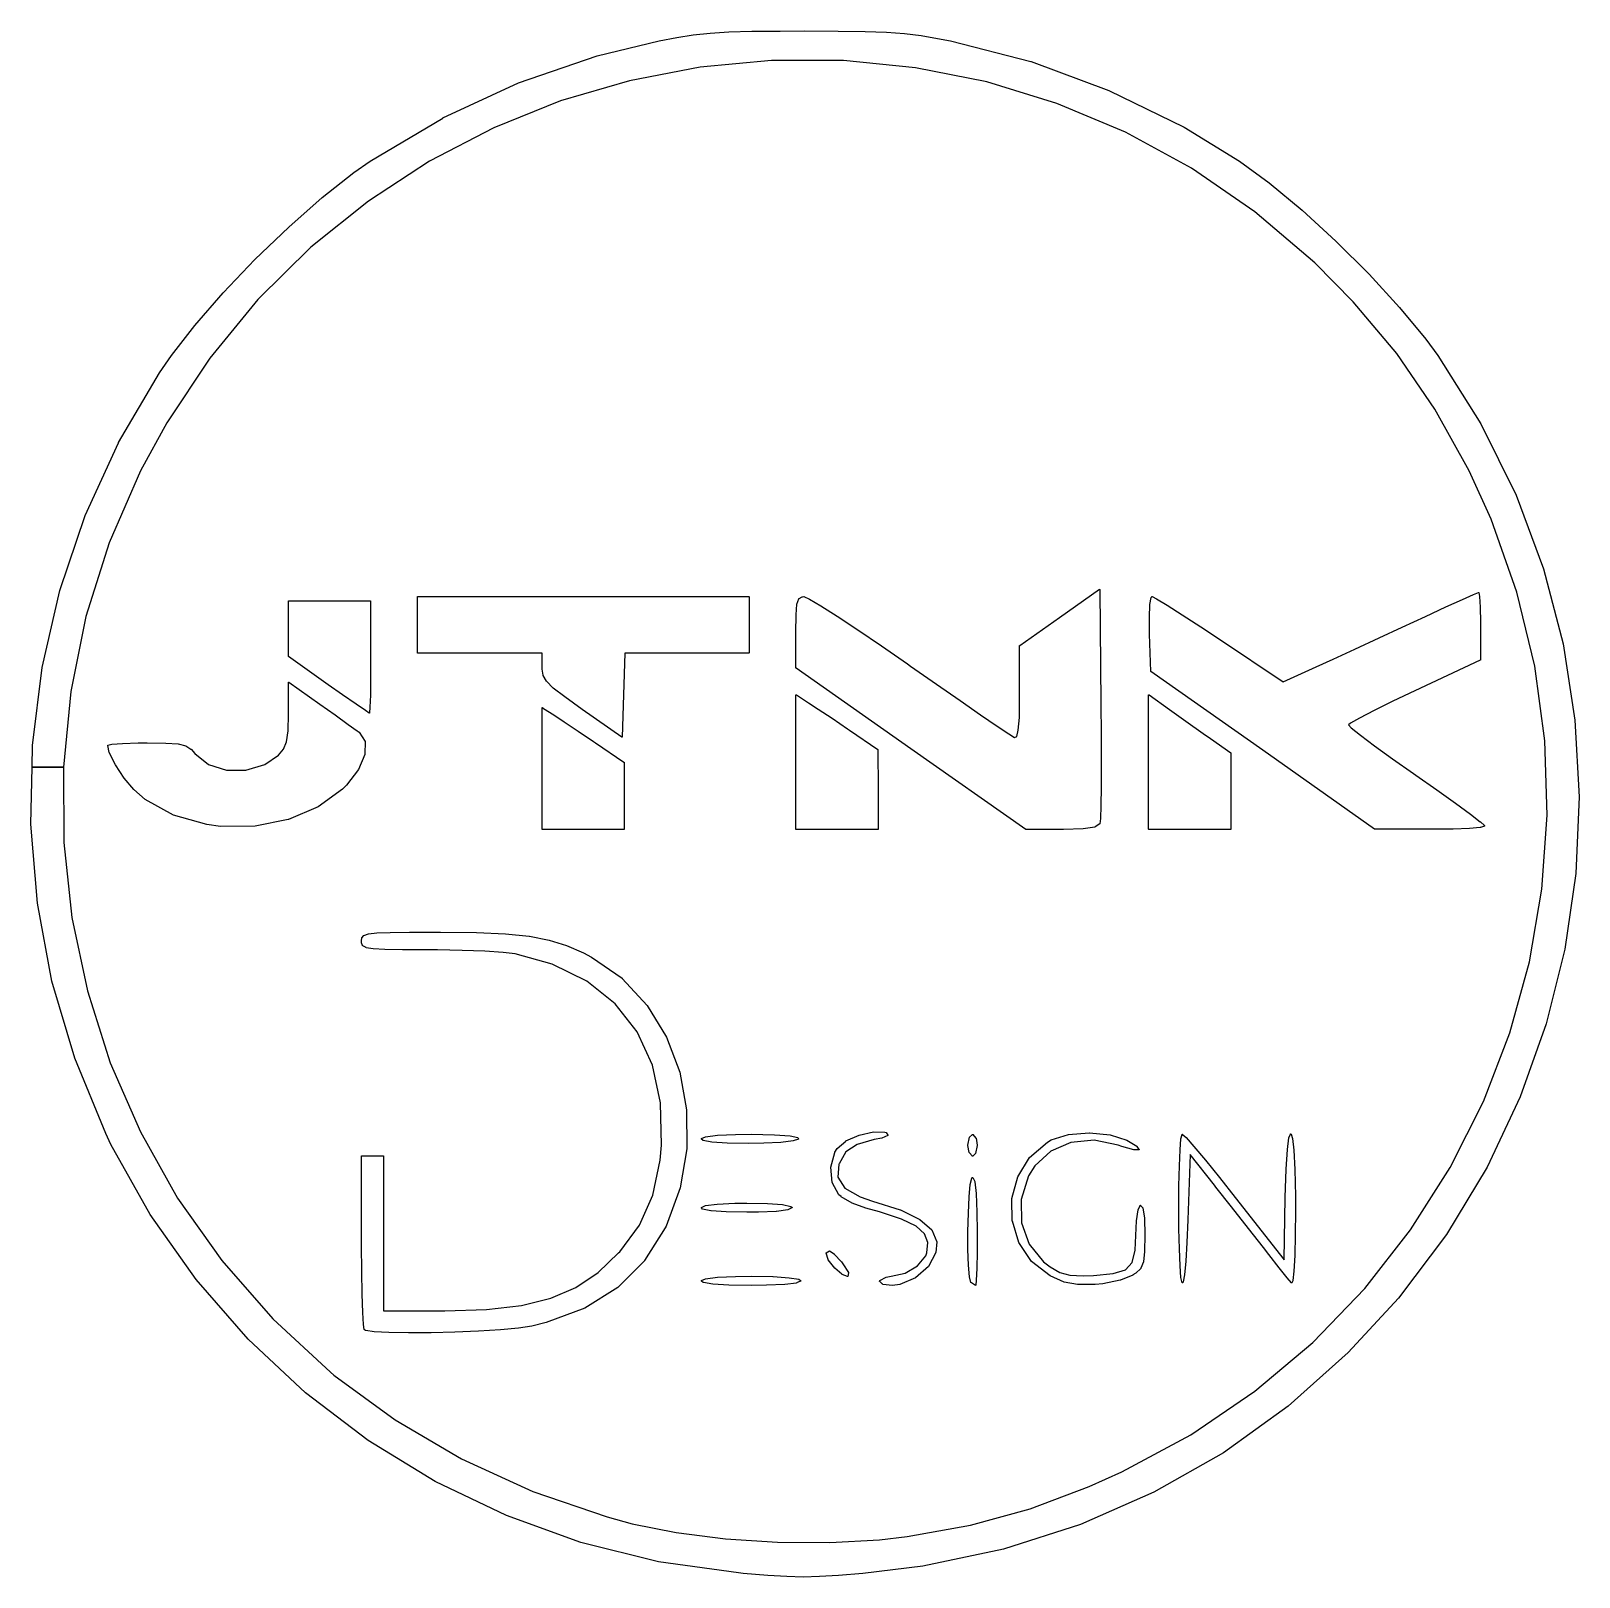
# Model space of a CAD drawing. Extents: x 12.24 to 13.44, y -2.1 to -0.9.
import ezdxf

# ---------------------------------------------------------------- set-up
doc = ezdxf.new("R2010")
doc.units = 0
doc.header["$MEASUREMENT"] = 0
doc.layers.add('BLACK', color=7, linetype='CONTINUOUS')

msp = doc.modelspace()

# ---------------------------------------------------------------- linework, layer by layer
at = {"layer": 'BLACK', "linetype": 'CONTINUOUS'}
for p, q in [((12.7309, -0.91246), (12.7446, -0.90985)), ((12.7446, -0.90985), (12.7573, -0.9079)), ((12.7446, -0.90985), (12.7446, -0.90985)), ((12.7446, -0.90985), (12.7446, -0.90985)), ((12.7573, -0.9079), (12.7703, -0.90652)), ((12.7573, -0.9079), (12.7573, -0.9079)), ((12.7573, -0.9079), (12.7573, -0.9079)), ((12.7703, -0.90651), (12.7849, -0.9056)), ((12.7703, -0.90652), (12.7703, -0.90651)), ((12.7703, -0.90652), (12.7703, -0.90652)), ((12.7849, -0.9056), (12.8026, -0.90508)), ((12.7849, -0.9056), (12.7849, -0.90561)), ((12.7849, -0.90561), (12.7849, -0.9056)), ((12.8026, -0.90508), (12.8247, -0.90484)), ((12.8026, -0.90508), (12.8026, -0.90508)), ((12.8026, -0.90508), (12.8026, -0.90508)), ((12.8247, -0.90484), (12.8437, -0.9048)), ((12.8247, -0.90484), (12.8247, -0.90484)), ((12.8247, -0.90484), (12.8247, -0.90484)), ((12.8437, -0.9048), (12.8438, -0.9048)), ((12.8438, -0.9048), (12.8438, -0.9048)), ((12.8438, -0.9048), (12.8697, -0.90489)), ((12.8697, -0.90489), (12.8697, -0.90489)), ((12.8697, -0.90489), (12.8697, -0.90489)), ((12.8697, -0.90489), (12.8904, -0.9052)), ((12.8904, -0.9052), (12.8904, -0.9052)), ((12.8904, -0.9052), (12.8904, -0.9052)), ((12.8904, -0.9052), (12.907, -0.90582)), ((12.907, -0.90582), (12.907, -0.90582)), ((12.907, -0.90582), (12.907, -0.90582)), ((12.907, -0.90582), (12.9211, -0.90686)), ((12.9211, -0.90686), (12.9211, -0.90686)), ((12.9211, -0.90686), (12.9211, -0.90686)), ((12.9211, -0.90686), (12.9338, -0.9084)), ((12.9338, -0.9084), (12.9338, -0.9084)), ((12.9338, -0.9084), (12.9338, -0.9084)), ((12.9338, -0.9084), (12.9467, -0.91053)), ((12.9467, -0.91053), (12.9467, -0.91053)), ((12.9467, -0.91053), (12.9467, -0.91053)), ((12.9467, -0.91053), (12.9566, -0.91246)), ((12.6828, -0.9242), (12.7309, -0.91246)), ((12.7309, -0.91246), (12.7309, -0.91246)), ((12.7309, -0.91246), (12.7309, -0.91246)), ((12.9566, -0.91246), (12.9566, -0.91246)), ((12.9566, -0.91246), (12.9566, -0.91246)), ((12.9566, -0.91246), (13.019, -0.9285)), ((12.6219, -0.94508), (12.6828, -0.9242)), ((12.6828, -0.9242), (12.6828, -0.9242)), ((12.6828, -0.9242), (12.6828, -0.9242)), ((12.7626, -0.93284), (12.7079, -0.94335)), ((12.818, -0.92761), (12.7626, -0.93284)), ((12.8738, -0.92773), (12.818, -0.92761)), ((12.9295, -0.93327), (12.8738, -0.92773)), ((12.9848, -0.94431), (12.9295, -0.93327)), ((13.019, -0.9285), (13.0191, -0.9285)), ((13.0191, -0.9285), (13.0191, -0.92851)), ((13.0191, -0.92851), (13.0794, -0.95085)), ((12.5633, -0.97224), (12.6219, -0.94509)), ((12.6219, -0.94509), (12.6219, -0.94508)), ((12.6219, -0.94509), (12.6219, -0.94509)), ((12.7079, -0.94335), (12.6545, -0.95906)), ((13.0391, -0.96092), (12.9848, -0.94431)), ((12.6545, -0.95906), (12.6027, -0.9799)), ((13.0794, -0.95085), (13.0794, -0.95086)), ((13.0794, -0.95086), (13.0794, -0.95086)), ((13.0794, -0.95086), (13.1376, -0.97945)), ((13.0922, -0.98318), (13.0391, -0.96092)), ((12.507, -1.00559), (12.5633, -0.97225)), ((12.6027, -0.9799), (12.5529, -1.00578)), ((12.5633, -0.97225), (12.5633, -0.97224)), ((12.5633, -0.97224), (12.5633, -0.97224)), ((13.1434, -1.01117), (13.0922, -0.98318)), ((13.1376, -0.97945), (13.1376, -0.97946)), ((13.1376, -0.97946), (13.1376, -0.97946)), ((13.1376, -0.97946), (13.1805, -1.00559)), ((12.4944, -1.01441), (12.507, -1.0056)), ((12.5529, -1.00578), (12.5056, -1.03665)), ((12.507, -1.0056), (12.507, -1.00559)), ((12.507, -1.00559), (12.507, -1.00559)), ((13.1805, -1.00559), (13.1805, -1.00559)), ((13.1805, -1.00559), (13.1805, -1.0056)), ((13.1805, -1.0056), (13.2037, -1.02248)), ((12.4698, -1.03384), (12.4944, -1.01442)), ((12.4944, -1.01442), (12.4944, -1.01441)), ((12.4944, -1.01442), (12.4944, -1.01442)), ((13.1925, -1.04495), (13.1434, -1.01117)), ((13.2037, -1.02248), (13.2037, -1.02248)), ((13.2037, -1.02248), (13.2037, -1.02249)), ((13.2037, -1.02249), (13.2291, -1.04362)), ((12.4438, -1.05677), (12.4698, -1.03385)), ((12.5056, -1.03665), (12.4611, -1.07241)), ((12.4698, -1.03385), (12.4698, -1.03384)), ((12.4698, -1.03385), (12.4698, -1.03385)), ((13.2291, -1.04362), (13.2291, -1.04362)), ((13.2291, -1.04362), (13.2291, -1.04363)), ((13.2291, -1.04363), (13.2553, -1.06766)), ((13.239, -1.0846), (13.1925, -1.04495)), ((12.4177, -1.08183), (12.4438, -1.05677)), ((12.4438, -1.05677), (12.4438, -1.05677)), ((12.4438, -1.05677), (12.4438, -1.05677)), ((12.4611, -1.07241), (12.42, -1.11301)), ((13.2553, -1.06766), (13.2553, -1.06766)), ((13.2553, -1.06766), (13.2553, -1.06766)), ((13.2553, -1.06766), (13.281, -1.09323)), ((12.393, -1.10766), (12.4177, -1.08183)), ((12.4177, -1.08183), (12.4177, -1.08183)), ((12.4177, -1.08183), (12.4177, -1.08183)), ((13.2688, -1.11464), (13.239, -1.0846)), ((13.281, -1.09323), (13.281, -1.09323)), ((13.281, -1.09323), (13.281, -1.09323)), ((13.281, -1.09323), (13.3047, -1.11898)), ((12.371, -1.13292), (12.393, -1.10767)), ((12.42, -1.11301), (12.3826, -1.15836)), ((12.393, -1.10767), (12.393, -1.10766)), ((12.393, -1.10767), (12.393, -1.10767)), ((13.3026, -1.15476), (13.2688, -1.11464)), ((13.3047, -1.11898), (13.3047, -1.11898)), ((13.3047, -1.11898), (13.3047, -1.11898)), ((13.3047, -1.11898), (13.325, -1.14355)), ((12.3531, -1.15624), (12.371, -1.13293)), ((12.371, -1.13293), (12.371, -1.13292)), ((12.371, -1.13293), (12.371, -1.13293)), ((13.325, -1.14355), (13.325, -1.14355)), ((13.325, -1.14355), (13.325, -1.14355)), ((13.325, -1.14355), (13.3344, -1.15625)), ((12.3438, -1.16982), (12.3531, -1.15625)), ((12.3826, -1.15836), (12.3494, -1.20838)), ((12.3531, -1.15625), (12.3531, -1.15624)), ((12.3531, -1.15625), (12.3531, -1.15625)), ((13.332, -1.19788), (13.3026, -1.15476)), ((13.3344, -1.15625), (13.3344, -1.15625)), ((13.3344, -1.15625), (13.3344, -1.15626)), ((13.3344, -1.15626), (13.3677, -1.20934)), ((12.312, -1.22383), (12.3438, -1.16983)), ((12.3438, -1.16983), (12.3438, -1.16982)), ((12.3438, -1.16983), (12.3438, -1.16983)), ((13.3585, -1.24573), (13.332, -1.19788)), ((12.3494, -1.20838), (12.329, -1.24573)), ((13.3677, -1.20934), (13.3677, -1.20935)), ((13.3677, -1.20935), (13.3677, -1.20936)), ((13.3677, -1.20936), (13.395, -1.2646)), ((12.2861, -1.28017), (12.312, -1.22385)), ((12.312, -1.22384), (12.312, -1.22383)), ((12.312, -1.22385), (12.312, -1.22384)), ((12.329, -1.24573), (12.3047, -1.30151)), ((13.3756, -1.28323), (13.3585, -1.24573)), ((13.395, -1.2646), (13.395, -1.26461)), ((13.395, -1.26461), (13.395, -1.26462)), ((13.395, -1.26462), (13.4161, -1.32157)), ((12.2664, -1.33838), (12.2861, -1.28019)), ((12.2861, -1.28018), (12.2861, -1.28017)), ((12.2861, -1.28019), (12.2861, -1.28018)), ((13.3956, -1.33977), (13.3756, -1.28323)), ((12.3047, -1.30151), (12.2867, -1.35866)), ((13.4161, -1.32157), (13.4161, -1.32158)), ((13.4161, -1.32158), (13.4161, -1.32159)), ((13.4161, -1.32159), (13.4313, -1.37981)), ((12.2528, -1.39799), (12.2664, -1.3384)), ((12.2664, -1.33839), (12.2664, -1.33838)), ((12.2664, -1.3384), (12.2664, -1.33839)), ((12.5436, -1.34319), (12.5437, -1.34315)), ((12.5436, -1.34326), (12.5436, -1.34319)), ((12.5436, -1.34333), (12.5436, -1.34326)), ((12.5436, -1.38667), (12.5436, -1.34333)), ((12.5437, -1.34315), (12.5437, -1.34314)), ((12.5437, -1.34314), (12.8004, -1.34314)), ((12.8004, -1.34314), (12.8005, -1.34315)), ((12.8005, -1.34315), (12.8006, -1.34319)), ((12.8006, -1.34319), (12.8006, -1.34326)), ((12.8006, -1.34326), (12.8006, -1.34333)), ((12.8006, -1.34333), (12.8006, -1.38667)), ((12.8393, -1.34462), (12.8418, -1.34323)), ((12.8418, -1.34321), (12.8419, -1.3432)), ((12.8418, -1.34322), (12.8418, -1.34321)), ((12.8418, -1.34323), (12.8418, -1.34322)), ((12.8418, -1.34323), (12.8418, -1.34323)), ((12.8419, -1.3432), (12.843, -1.34314)), ((12.8419, -1.3432), (12.8419, -1.3432)), ((12.8419, -1.3432), (12.8419, -1.3432)), ((12.843, -1.34314), (12.843, -1.34314)), ((12.843, -1.34314), (12.843, -1.34314)), ((12.843, -1.34314), (12.8431, -1.34314)), ((12.8431, -1.34314), (12.8431, -1.34315)), ((12.8431, -1.34315), (12.8431, -1.34315)), ((12.8431, -1.34315), (12.8431, -1.34315)), ((12.8431, -1.34315), (12.8473, -1.34501)), ((13.0411, -1.35918), (13.072, -1.33745)), ((13.072, -1.33743), (13.072, -1.33742)), ((13.072, -1.33742), (13.0721, -1.33742)), ((13.072, -1.33745), (13.072, -1.33743)), ((13.072, -1.33743), (13.072, -1.33743)), ((13.072, -1.33745), (13.072, -1.33745)), ((13.0721, -1.33742), (13.0721, -1.33742)), ((13.0721, -1.33742), (13.0721, -1.33743)), ((13.0721, -1.33742), (13.0721, -1.33742)), ((13.0721, -1.33742), (13.0721, -1.33742)), ((13.0721, -1.33743), (13.0722, -1.33743)), ((13.0722, -1.33743), (13.0722, -1.33744)), ((13.0722, -1.33744), (13.0722, -1.33745)), ((13.0722, -1.33745), (13.0722, -1.33746)), ((13.0722, -1.33746), (13.0722, -1.33747)), ((13.0722, -1.33747), (13.0722, -1.33749)), ((13.0722, -1.33749), (13.0722, -1.3375)), ((13.0722, -1.3375), (13.0723, -1.33752)), ((13.0723, -1.33752), (13.0723, -1.33754)), ((13.0723, -1.33754), (13.0723, -1.33756)), ((13.0723, -1.33756), (13.0723, -1.33757)), ((13.0723, -1.33757), (13.0723, -1.33759)), ((13.0723, -1.33759), (13.0723, -1.33761)), ((13.0723, -1.33761), (13.0732, -1.42626)), ((13.1121, -1.34378), (13.1126, -1.34321)), ((13.1126, -1.3432), (13.1127, -1.34319)), ((13.1126, -1.34321), (13.1126, -1.3432)), ((13.1127, -1.34316), (13.1127, -1.34315)), ((13.1127, -1.34315), (13.1128, -1.34315)), ((13.1127, -1.34318), (13.1127, -1.34316)), ((13.1127, -1.34316), (13.1127, -1.34316)), ((13.1127, -1.34319), (13.1127, -1.34318)), ((13.1128, -1.34315), (13.1128, -1.34314)), ((13.1128, -1.34314), (13.1128, -1.34314)), ((13.1128, -1.34314), (13.1128, -1.34314)), ((13.1128, -1.34314), (13.1128, -1.34315)), ((13.1128, -1.34315), (13.1129, -1.34315)), ((13.1129, -1.34315), (13.1129, -1.34316)), ((13.1129, -1.34316), (13.1129, -1.34316)), ((13.1129, -1.34316), (13.1164, -1.34493)), ((13.3533, -1.34528), (13.362, -1.34137)), ((13.362, -1.34137), (13.3657, -1.33983)), ((13.362, -1.34137), (13.362, -1.34137)), ((13.362, -1.34137), (13.362, -1.34137)), ((13.3657, -1.33982), (13.3657, -1.33981)), ((13.3657, -1.33981), (13.3658, -1.33981)), ((13.3657, -1.33983), (13.3657, -1.33982)), ((13.3658, -1.33981), (13.3659, -1.33981)), ((13.3658, -1.33981), (13.3658, -1.33981)), ((13.3659, -1.33981), (13.3659, -1.33981)), ((13.3659, -1.33981), (13.3659, -1.33981)), ((13.3659, -1.33981), (13.3659, -1.33982)), ((13.3659, -1.33982), (13.3659, -1.33984)), ((13.3659, -1.33984), (13.3659, -1.33984)), ((13.3659, -1.33984), (13.3659, -1.33984)), ((13.3659, -1.33984), (13.366, -1.33987)), ((13.366, -1.33987), (13.366, -1.33989)), ((13.366, -1.33989), (13.366, -1.33989)), ((13.366, -1.33989), (13.366, -1.3399)), ((13.366, -1.3399), (13.366, -1.33993)), ((13.366, -1.33993), (13.366, -1.33996)), ((13.366, -1.33996), (13.3666, -1.34303)), ((13.3666, -1.34303), (13.3666, -1.34304)), ((13.3666, -1.34304), (13.3666, -1.34306)), ((13.3666, -1.34306), (13.3671, -1.3512)), ((13.4094, -1.39712), (13.3956, -1.33977)), ((12.4436, -1.34653), (12.4437, -1.34648)), ((12.4436, -1.34659), (12.4436, -1.34653)), ((12.4436, -1.34667), (12.4436, -1.34659)), ((12.4436, -1.38948), (12.4436, -1.34667)), ((12.4437, -1.34648), (12.4437, -1.34647)), ((12.4437, -1.34647), (12.5071, -1.34647)), ((12.5071, -1.34647), (12.5072, -1.34648)), ((12.5072, -1.34648), (12.5072, -1.34653)), ((12.5072, -1.34653), (12.5073, -1.34659)), ((12.5073, -1.34659), (12.5073, -1.34667)), ((12.5073, -1.34667), (12.5073, -1.39)), ((12.837, -1.35721), (12.8377, -1.34895)), ((12.8377, -1.3489), (12.8392, -1.34472)), ((12.8377, -1.34893), (12.8377, -1.3489)), ((12.8377, -1.34895), (12.8377, -1.34893)), ((12.8392, -1.34466), (12.8393, -1.34464)), ((12.8392, -1.34467), (12.8392, -1.34466)), ((12.8392, -1.34466), (12.8392, -1.34466)), ((12.8392, -1.3447), (12.8392, -1.34467)), ((12.8392, -1.34472), (12.8392, -1.3447)), ((12.8393, -1.34464), (12.8393, -1.34462)), ((12.8473, -1.34501), (12.8473, -1.34502)), ((12.8473, -1.34502), (12.8473, -1.34502)), ((12.8473, -1.34502), (12.8562, -1.35026)), ((12.8562, -1.35026), (12.8562, -1.35026)), ((12.8562, -1.35026), (12.8562, -1.35026)), ((12.8562, -1.35026), (12.8689, -1.35839)), ((13.1108, -1.35927), (13.1112, -1.34933)), ((13.1112, -1.34931), (13.1121, -1.34388)), ((13.1112, -1.34932), (13.1112, -1.34931)), ((13.1112, -1.34933), (13.1112, -1.34932)), ((13.1121, -1.3438), (13.1121, -1.34378)), ((13.1121, -1.34381), (13.1121, -1.3438)), ((13.1121, -1.34383), (13.1121, -1.34381)), ((13.1121, -1.34385), (13.1121, -1.34383)), ((13.1121, -1.34386), (13.1121, -1.34385)), ((13.1121, -1.34388), (13.1121, -1.34386)), ((13.1164, -1.34493), (13.1164, -1.34493)), ((13.1164, -1.34493), (13.1164, -1.34494)), ((13.1164, -1.34494), (13.1245, -1.34984)), ((13.1245, -1.34984), (13.1245, -1.34984)), ((13.1245, -1.34984), (13.1245, -1.34984)), ((13.1245, -1.34984), (13.1362, -1.35728)), ((13.3246, -1.35845), (13.3405, -1.35111)), ((13.3405, -1.35111), (13.3533, -1.34528)), ((13.3405, -1.35111), (13.3405, -1.35111)), ((13.3405, -1.35111), (13.3405, -1.35111)), ((13.3533, -1.34528), (13.3533, -1.34528)), ((13.3533, -1.34528), (13.3533, -1.34528)), ((13.3671, -1.3512), (13.3671, -1.3512)), ((13.3671, -1.3512), (13.3671, -1.3512)), ((13.3671, -1.3512), (13.3673, -1.36282)), ((12.2867, -1.35866), (12.2749, -1.41673)), ((12.8369, -1.37086), (12.837, -1.35723)), ((12.837, -1.35722), (12.837, -1.35721)), ((12.837, -1.35723), (12.837, -1.35722)), ((12.8689, -1.35839), (12.8689, -1.35839)), ((12.8689, -1.35839), (12.8689, -1.35839)), ((12.8689, -1.35839), (12.8849, -1.36891)), ((13.0103, -1.38091), (13.0411, -1.35918)), ((13.1108, -1.35928), (13.1108, -1.35927)), ((13.1109, -1.37221), (13.1108, -1.35928)), ((13.1108, -1.35928), (13.1108, -1.35928)), ((13.1362, -1.35728), (13.1362, -1.35728)), ((13.1362, -1.35728), (13.1362, -1.35728)), ((13.1362, -1.35728), (13.1507, -1.36667)), ((13.1507, -1.36667), (13.1507, -1.36667)), ((13.1507, -1.36667), (13.1507, -1.36667)), ((13.1507, -1.36667), (13.165, -1.37617)), ((13.2887, -1.37516), (13.3066, -1.36684)), ((13.3066, -1.36684), (13.3246, -1.35845)), ((13.3066, -1.36684), (13.3066, -1.36684)), ((13.3066, -1.36684), (13.3066, -1.36684)), ((13.3246, -1.35845), (13.3246, -1.35845)), ((13.3246, -1.35845), (13.3246, -1.35845)), ((13.3673, -1.36282), (13.3673, -1.36283)), ((13.3673, -1.36283), (13.3673, -1.36283)), ((13.3673, -1.36283), (13.3673, -1.36614)), ((13.3673, -1.36614), (13.3673, -1.36614)), ((13.3673, -1.36614), (13.3673, -1.36614)), ((13.3673, -1.36614), (13.3673, -1.39227)), ((12.8369, -1.39839), (12.8369, -1.37086)), ((12.8369, -1.37086), (12.8369, -1.37086)), ((12.8369, -1.37086), (12.8369, -1.37086)), ((12.8849, -1.36891), (12.8849, -1.36891)), ((12.8849, -1.36891), (12.8849, -1.36891)), ((12.8849, -1.36891), (12.9032, -1.38134)), ((13.1119, -1.40109), (13.1109, -1.37221)), ((13.1109, -1.37221), (13.1109, -1.37221)), ((13.1109, -1.37221), (13.1109, -1.37221)), ((13.165, -1.37617), (13.165, -1.37617)), ((13.165, -1.37617), (13.165, -1.37617)), ((13.165, -1.37617), (13.2145, -1.4091)), ((13.27, -1.38385), (13.2887, -1.37516)), ((13.2887, -1.37516), (13.2887, -1.37516)), ((12.4436, -1.3895), (12.4436, -1.38948)), ((12.4436, -1.38952), (12.4436, -1.3895)), ((12.4436, -1.38954), (12.4436, -1.38952)), ((12.4436, -1.38956), (12.4436, -1.38954)), ((12.4436, -1.38957), (12.4436, -1.38956)), ((12.4436, -1.38959), (12.4436, -1.38957)), ((12.4436, -1.3896), (12.4436, -1.38959)), ((12.4436, -1.38962), (12.4436, -1.3896)), ((12.4436, -1.38963), (12.4436, -1.38962)), ((12.4436, -1.38964), (12.4436, -1.38963)), ((12.4745, -1.41141), (12.4436, -1.38964)), ((12.5073, -1.39), (12.5072, -1.4061)), ((12.5073, -1.39), (12.5073, -1.39)), ((12.5073, -1.39), (12.5073, -1.39)), ((12.5436, -1.38674), (12.5436, -1.38667)), ((12.5436, -1.38681), (12.5436, -1.38674)), ((12.5437, -1.38685), (12.5436, -1.38681)), ((12.5437, -1.38686), (12.5437, -1.38685)), ((12.6402, -1.38686), (12.5437, -1.38686)), ((12.6402, -1.39769), (12.6402, -1.38686)), ((12.7042, -1.38686), (12.7032, -1.4193)), ((12.8004, -1.38686), (12.7042, -1.38686)), ((12.8005, -1.38685), (12.8004, -1.38686)), ((12.8006, -1.38681), (12.8005, -1.38685)), ((12.8006, -1.38667), (12.8006, -1.38674)), ((12.8006, -1.38674), (12.8006, -1.38681)), ((12.9032, -1.38134), (12.9032, -1.38134)), ((12.9032, -1.38134), (12.9032, -1.38134)), ((12.9032, -1.38134), (12.9232, -1.39518)), ((13.0102, -1.38098), (13.0103, -1.38096)), ((13.0102, -1.38099), (13.0102, -1.38098)), ((13.0102, -1.38101), (13.0102, -1.38099)), ((13.0102, -1.38104), (13.0102, -1.38101)), ((13.0102, -1.38105), (13.0102, -1.38104)), ((13.0102, -1.38107), (13.0102, -1.38105)), ((13.0102, -1.41756), (13.0102, -1.38107)), ((13.0103, -1.38092), (13.0103, -1.38091)), ((13.0103, -1.38093), (13.0103, -1.38092)), ((13.0103, -1.38095), (13.0103, -1.38093)), ((13.0103, -1.38096), (13.0103, -1.38095)), ((13.2533, -1.39154), (13.27, -1.38385)), ((13.27, -1.38385), (13.27, -1.38385)), ((13.4313, -1.37981), (13.4313, -1.37982)), ((13.4313, -1.37982), (13.4313, -1.37983)), ((13.4313, -1.37983), (13.4405, -1.43887)), ((12.2453, -1.45854), (12.2528, -1.39801)), ((12.2528, -1.398), (12.2528, -1.39799)), ((12.2528, -1.39801), (12.2528, -1.398)), ((12.6402, -1.39925), (12.6402, -1.39769)), ((12.6402, -1.39769), (12.6402, -1.39769)), ((12.6402, -1.39769), (12.6402, -1.39769)), ((12.6402, -1.39926), (12.6402, -1.39925)), ((12.6402, -1.39928), (12.6402, -1.39926)), ((12.641, -1.40412), (12.6402, -1.39928)), ((12.8369, -1.3984), (12.8369, -1.39839)), ((12.8369, -1.39842), (12.8369, -1.3984)), ((12.8369, -1.39844), (12.8369, -1.39842)), ((12.8369, -1.39846), (12.8369, -1.39844)), ((12.8369, -1.39848), (12.8369, -1.39846)), ((12.8369, -1.39849), (12.8369, -1.39848)), ((12.8369, -1.39851), (12.8369, -1.39849)), ((12.8369, -1.39852), (12.8369, -1.39851)), ((12.837, -1.39853), (12.8369, -1.39852)), ((12.837, -1.39855), (12.837, -1.39853)), ((12.926, -1.46102), (12.837, -1.39855)), ((12.9232, -1.39518), (12.9232, -1.39518)), ((12.9232, -1.39518), (12.9232, -1.39518)), ((12.9232, -1.39518), (12.9256, -1.3969)), ((12.9256, -1.3969), (12.9256, -1.3969)), ((12.9256, -1.3969), (12.9457, -1.41093)), ((13.1119, -1.4011), (13.1119, -1.40109)), ((13.1119, -1.40112), (13.1119, -1.4011)), ((13.1119, -1.40114), (13.1119, -1.40112)), ((13.1119, -1.40116), (13.1119, -1.40114)), ((13.1119, -1.40118), (13.1119, -1.40116)), ((13.1119, -1.40119), (13.1119, -1.40118)), ((13.1119, -1.40121), (13.1119, -1.40119)), ((13.1119, -1.40123), (13.1119, -1.40121)), ((13.112, -1.40123), (13.1119, -1.40123)), ((13.112, -1.40124), (13.112, -1.40123)), ((13.1986, -1.46222), (13.112, -1.40124)), ((13.2145, -1.4091), (13.2315, -1.4015)), ((13.2315, -1.4015), (13.2401, -1.39763)), ((13.2315, -1.4015), (13.2315, -1.4015)), ((13.2401, -1.39763), (13.2533, -1.39154)), ((13.3672, -1.39245), (13.3164, -1.41624)), ((13.3673, -1.39235), (13.3672, -1.39238)), ((13.3672, -1.39238), (13.3672, -1.39241)), ((13.3672, -1.39241), (13.3672, -1.39241)), ((13.3672, -1.39241), (13.3672, -1.39241)), ((13.3672, -1.39241), (13.3672, -1.39243)), ((13.3672, -1.39243), (13.3672, -1.39245)), ((13.3673, -1.39227), (13.3673, -1.39231)), ((13.3673, -1.39231), (13.3673, -1.39234)), ((13.3673, -1.39234), (13.3673, -1.39235)), ((13.3673, -1.39235), (13.3673, -1.39235)), ((13.4171, -1.45487), (13.4094, -1.39712)), ((12.4436, -1.40938), (12.4437, -1.40937)), ((12.4436, -1.40939), (12.4436, -1.40938)), ((12.4436, -1.40941), (12.4436, -1.40939)), ((12.4436, -1.40942), (12.4436, -1.40941)), ((12.4436, -1.40943), (12.4436, -1.40942)), ((12.4436, -1.40945), (12.4436, -1.40943)), ((12.4436, -1.40947), (12.4436, -1.40945)), ((12.4436, -1.40949), (12.4436, -1.40947)), ((12.4436, -1.4095), (12.4436, -1.40949)), ((12.4436, -1.40952), (12.4436, -1.4095)), ((12.4436, -1.40955), (12.4436, -1.40952)), ((12.4436, -1.43419), (12.4436, -1.40955)), ((12.4437, -1.40936), (12.4437, -1.40935)), ((12.4437, -1.40935), (12.4437, -1.40935)), ((12.4437, -1.40935), (12.4437, -1.40935)), ((12.4437, -1.40935), (12.4438, -1.40935)), ((12.4437, -1.40937), (12.4437, -1.40936)), ((12.4437, -1.40936), (12.4437, -1.40936)), ((12.4438, -1.40935), (12.4438, -1.40935)), ((12.4438, -1.40935), (12.4438, -1.40936)), ((12.4438, -1.40936), (12.4438, -1.40936)), ((12.4438, -1.40936), (12.4438, -1.40938)), ((12.4438, -1.40938), (12.4439, -1.40939)), ((12.4439, -1.40939), (12.468, -1.42654)), ((12.4856, -1.41927), (12.4745, -1.41141)), ((12.4745, -1.41141), (12.4745, -1.41141)), ((12.4745, -1.41141), (12.4745, -1.41141)), ((12.5072, -1.40611), (12.5071, -1.41947)), ((12.5072, -1.4061), (12.5072, -1.4061)), ((12.5072, -1.4061), (12.5072, -1.40611)), ((12.641, -1.40415), (12.641, -1.40412)), ((12.641, -1.40419), (12.641, -1.40415)), ((12.6435, -1.40871), (12.641, -1.40419)), ((12.6435, -1.40873), (12.6435, -1.40871)), ((12.6436, -1.40875), (12.6435, -1.40873)), ((12.6488, -1.41396), (12.6436, -1.40875)), ((12.6488, -1.41397), (12.6488, -1.41396)), ((12.6488, -1.41398), (12.6488, -1.41397)), ((12.6577, -1.42088), (12.6488, -1.41398)), ((12.9457, -1.41093), (12.9641, -1.4237)), ((12.2749, -1.41673), (12.2693, -1.47523)), ((12.468, -1.42654), (12.468, -1.42654)), ((12.468, -1.42654), (12.4797, -1.43484)), ((12.496, -1.42652), (12.4856, -1.41927)), ((12.4856, -1.41927), (12.4856, -1.41927)), ((12.4856, -1.41927), (12.4856, -1.41927)), ((12.4961, -1.42652), (12.496, -1.42652)), ((12.5033, -1.43147), (12.4961, -1.42652)), ((12.4961, -1.42652), (12.4961, -1.42652)), ((12.5071, -1.41947), (12.5068, -1.42887)), ((12.5071, -1.41947), (12.5071, -1.41947)), ((12.5071, -1.41947), (12.5071, -1.41947)), ((12.6711, -1.43047), (12.6577, -1.42088)), ((12.6577, -1.42088), (12.6577, -1.42088)), ((12.6577, -1.42088), (12.6577, -1.42088)), ((12.7032, -1.4193), (12.7023, -1.45192)), ((12.8369, -1.41921), (12.837, -1.4192)), ((12.8369, -1.41922), (12.8369, -1.41921)), ((12.8369, -1.41924), (12.8369, -1.41922)), ((12.8369, -1.41926), (12.8369, -1.41924)), ((12.8369, -1.41927), (12.8369, -1.41926)), ((12.8369, -1.41929), (12.8369, -1.41927)), ((12.8369, -1.41931), (12.8369, -1.41929)), ((12.8369, -1.41933), (12.8369, -1.41931)), ((12.8369, -1.41935), (12.8369, -1.41933)), ((12.8369, -1.52333), (12.8369, -1.41935)), ((12.837, -1.41916), (12.837, -1.41915)), ((12.837, -1.41915), (12.8371, -1.41915)), ((12.837, -1.41918), (12.837, -1.41916)), ((12.837, -1.41916), (12.837, -1.41916)), ((12.837, -1.4192), (12.837, -1.41918)), ((12.837, -1.41918), (12.837, -1.41918)), ((12.8371, -1.41915), (12.8371, -1.41915)), ((12.8371, -1.41915), (12.8371, -1.41916)), ((12.8371, -1.41915), (12.8371, -1.41915)), ((12.8371, -1.41915), (12.8371, -1.41915)), ((12.8371, -1.41916), (12.8372, -1.41916)), ((12.8372, -1.41916), (12.8372, -1.41917)), ((12.8372, -1.41917), (12.8372, -1.41918)), ((12.8372, -1.41918), (12.8467, -1.42534)), ((12.8467, -1.42534), (12.8467, -1.42534)), ((12.8467, -1.42534), (12.8467, -1.42534)), ((12.8467, -1.42534), (12.8541, -1.43023)), ((12.9641, -1.4237), (12.98, -1.43472)), ((13.01, -1.43684), (13.0102, -1.42139)), ((13.0102, -1.42139), (13.0102, -1.41756)), ((13.0732, -1.42626), (13.0732, -1.42626)), ((13.0732, -1.42626), (13.0732, -1.42626)), ((13.0732, -1.42626), (13.0733, -1.45005)), ((13.1102, -1.41934), (13.1103, -1.41932)), ((13.1102, -1.41936), (13.1102, -1.41934)), ((13.1102, -1.41937), (13.1102, -1.41936)), ((13.1102, -1.41939), (13.1102, -1.41937)), ((13.1102, -1.41941), (13.1102, -1.41939)), ((13.1102, -1.41943), (13.1102, -1.41941)), ((13.1102, -1.52333), (13.1102, -1.41943)), ((13.1103, -1.41926), (13.1103, -1.41925)), ((13.1103, -1.41925), (13.1104, -1.41925)), ((13.1103, -1.41928), (13.1103, -1.41926)), ((13.1103, -1.41926), (13.1103, -1.41926)), ((13.1103, -1.41929), (13.1103, -1.41928)), ((13.1103, -1.41931), (13.1103, -1.41929)), ((13.1103, -1.41932), (13.1103, -1.41931)), ((13.1104, -1.41924), (13.1105, -1.41924)), ((13.1104, -1.41925), (13.1104, -1.41924)), ((13.1104, -1.41924), (13.1104, -1.41924)), ((13.1104, -1.41924), (13.1104, -1.41924)), ((13.1104, -1.41924), (13.1104, -1.41924)), ((13.1105, -1.41924), (13.1105, -1.41925)), ((13.1105, -1.41925), (13.1105, -1.41925)), ((13.1105, -1.41925), (13.1105, -1.41926)), ((13.1105, -1.41926), (13.1105, -1.41927)), ((13.1105, -1.41927), (13.1264, -1.43065)), ((13.2995, -1.42426), (13.2849, -1.43143)), ((13.3164, -1.41624), (13.2995, -1.42426)), ((12.4433, -1.44725), (12.4436, -1.43419)), ((12.4797, -1.43484), (12.4797, -1.43484)), ((12.4797, -1.43484), (12.4797, -1.43484)), ((12.4797, -1.43484), (12.4899, -1.44212)), ((12.5061, -1.43334), (12.5033, -1.43147)), ((12.5033, -1.43147), (12.5033, -1.43147)), ((12.5033, -1.43147), (12.5033, -1.43147)), ((12.5062, -1.43334), (12.5061, -1.43334)), ((12.5061, -1.43334), (12.5061, -1.43334)), ((12.5062, -1.43335), (12.5062, -1.43334)), ((12.5062, -1.43337), (12.5062, -1.43335)), ((12.5063, -1.43337), (12.5062, -1.43337)), ((12.5062, -1.43337), (12.5062, -1.43337)), ((12.5062, -1.43337), (12.5062, -1.43337)), ((12.5064, -1.43334), (12.5063, -1.43335)), ((12.5063, -1.43335), (12.5063, -1.43336)), ((12.5063, -1.43336), (12.5063, -1.43336)), ((12.5063, -1.43336), (12.5063, -1.43337)), ((12.5063, -1.43337), (12.5063, -1.43337)), ((12.5065, -1.43316), (12.5064, -1.43327)), ((12.5064, -1.43327), (12.5064, -1.43328)), ((12.5064, -1.43328), (12.5064, -1.43328)), ((12.5064, -1.43328), (12.5064, -1.4333)), ((12.5064, -1.4333), (12.5064, -1.43333)), ((12.5064, -1.43333), (12.5064, -1.43333)), ((12.5064, -1.43333), (12.5064, -1.43334)), ((12.5068, -1.42888), (12.5065, -1.43308)), ((12.5065, -1.43308), (12.5065, -1.43308)), ((12.5065, -1.43308), (12.5065, -1.43309)), ((12.5065, -1.43309), (12.5065, -1.43312)), ((12.5065, -1.43312), (12.5065, -1.43315)), ((12.5065, -1.43315), (12.5065, -1.43316)), ((12.5065, -1.43316), (12.5065, -1.43316)), ((12.5068, -1.42887), (12.5068, -1.42888)), ((12.5068, -1.42888), (12.5068, -1.42888)), ((12.6402, -1.42926), (12.6403, -1.42924)), ((12.6402, -1.42927), (12.6402, -1.42926)), ((12.6402, -1.42929), (12.6402, -1.42927)), ((12.6402, -1.42931), (12.6402, -1.42929)), ((12.6402, -1.42933), (12.6402, -1.42931)), ((12.6402, -1.42935), (12.6402, -1.42933)), ((12.6402, -1.52333), (12.6402, -1.42935)), ((12.6403, -1.42918), (12.6403, -1.42916)), ((12.6403, -1.42916), (12.6404, -1.42916)), ((12.6403, -1.4292), (12.6403, -1.42918)), ((12.6403, -1.42918), (12.6403, -1.42918)), ((12.6403, -1.42921), (12.6403, -1.4292)), ((12.6403, -1.42922), (12.6403, -1.42921)), ((12.6403, -1.42924), (12.6403, -1.42922)), ((12.6404, -1.42915), (12.6405, -1.42915)), ((12.6404, -1.42916), (12.6404, -1.42915)), ((12.6404, -1.42915), (12.6404, -1.42915)), ((12.6404, -1.42915), (12.6404, -1.42915)), ((12.6404, -1.42915), (12.6404, -1.42915)), ((12.6405, -1.42915), (12.6405, -1.42916)), ((12.6405, -1.42916), (12.6405, -1.42916)), ((12.6405, -1.42916), (12.6405, -1.42917)), ((12.6405, -1.42917), (12.6405, -1.42918)), ((12.6405, -1.42918), (12.65, -1.43534)), ((12.65, -1.43534), (12.65, -1.43534)), ((12.65, -1.43534), (12.65, -1.43534)), ((12.65, -1.43534), (12.6574, -1.44023)), ((12.702, -1.45208), (12.6711, -1.43047)), ((12.6711, -1.43047), (12.6711, -1.43047)), ((12.6711, -1.43047), (12.6711, -1.43047)), ((12.8541, -1.43023), (12.8541, -1.43023)), ((12.8541, -1.43023), (12.8541, -1.43023)), ((12.8541, -1.43023), (12.8649, -1.43743)), ((12.8649, -1.43743), (12.8649, -1.43743)), ((12.8649, -1.43743), (12.8649, -1.43743)), ((12.8649, -1.43743), (12.8768, -1.44549)), ((12.98, -1.43472), (12.98, -1.43472)), ((12.98, -1.43472), (12.9929, -1.44348)), ((13.0092, -1.4466), (13.01, -1.43684)), ((13.1264, -1.43065), (13.1264, -1.43065)), ((13.1264, -1.43065), (13.1389, -1.43959)), ((13.2736, -1.43725), (13.2667, -1.44118)), ((13.2849, -1.43143), (13.2736, -1.43725)), ((13.4405, -1.43887), (13.4405, -1.43888)), ((13.4405, -1.43888), (13.4405, -1.43889)), ((13.4405, -1.43889), (13.4437, -1.49828)), ((12.4422, -1.45577), (12.4433, -1.44725)), ((12.4899, -1.44212), (12.4899, -1.44212)), ((12.4899, -1.44212), (12.4899, -1.44212)), ((12.4899, -1.44212), (12.497, -1.44716)), ((12.497, -1.44716), (12.497, -1.44716)), ((12.497, -1.44716), (12.497, -1.44716)), ((12.497, -1.44716), (12.4984, -1.44821)), ((12.4984, -1.44821), (12.4985, -1.44823)), ((12.4985, -1.44823), (12.4985, -1.44826)), ((12.4985, -1.44826), (12.5031, -1.4553)), ((12.6574, -1.44023), (12.6574, -1.44023)), ((12.6574, -1.44023), (12.6574, -1.44023)), ((12.6574, -1.44023), (12.6682, -1.44743)), ((12.6682, -1.44743), (12.6682, -1.44743)), ((12.6682, -1.44743), (12.6682, -1.44743)), ((12.6682, -1.44743), (12.6801, -1.45549)), ((12.8768, -1.44549), (12.8768, -1.44549)), ((12.8768, -1.44549), (12.8768, -1.44549)), ((12.8768, -1.44549), (12.8783, -1.4465)), ((12.8783, -1.4465), (12.8783, -1.4465)), ((12.8783, -1.4465), (12.9003, -1.4615)), ((12.9929, -1.44348), (13.0018, -1.44946)), ((13.0018, -1.44946), (13.0062, -1.45217)), ((13.0063, -1.45221), (13.008, -1.45141)), ((13.008, -1.45141), (13.0092, -1.4466)), ((13.0733, -1.45005), (13.0733, -1.45005)), ((13.0733, -1.45005), (13.0733, -1.45006)), ((13.0733, -1.45006), (13.0734, -1.47175)), ((13.1389, -1.43959), (13.1524, -1.44921)), ((13.1524, -1.44921), (13.1524, -1.44921)), ((13.1524, -1.44921), (13.158, -1.45317)), ((13.2667, -1.44118), (13.265, -1.44245)), ((13.265, -1.44245), (13.2672, -1.44488)), ((13.2672, -1.44488), (13.2743, -1.45059)), ((13.2743, -1.45059), (13.2852, -1.4588)), ((12.245, -1.47522), (12.2453, -1.45856)), ((12.2453, -1.45855), (12.2453, -1.45854)), ((12.2453, -1.45856), (12.2453, -1.45855)), ((12.3036, -1.45828), (12.3037, -1.45827)), ((12.3036, -1.45831), (12.3036, -1.45828)), ((12.3036, -1.45828), (12.3036, -1.45828)), ((12.3036, -1.45828), (12.3036, -1.45828)), ((12.3036, -1.45834), (12.3036, -1.45831)), ((12.3036, -1.45837), (12.3036, -1.45834)), ((12.3036, -1.45834), (12.3036, -1.45834)), ((12.3036, -1.45834), (12.3036, -1.45834)), ((12.3036, -1.45841), (12.3036, -1.45837)), ((12.3036, -1.45845), (12.3036, -1.45841)), ((12.3036, -1.45841), (12.3036, -1.45841)), ((12.3036, -1.45841), (12.3036, -1.45841)), ((12.3036, -1.45849), (12.3036, -1.45845)), ((12.3048, -1.46392), (12.3036, -1.45849)), ((12.3037, -1.45825), (12.3068, -1.45747)), ((12.3037, -1.45827), (12.3037, -1.45825)), ((12.3068, -1.45747), (12.3151, -1.45686)), ((12.3068, -1.45747), (12.3068, -1.45747)), ((12.3068, -1.45747), (12.3068, -1.45747)), ((12.3151, -1.45686), (12.3271, -1.45652)), ((12.3151, -1.45686), (12.3151, -1.45686)), ((12.3151, -1.45686), (12.3151, -1.45686)), ((12.3271, -1.45652), (12.3341, -1.45647)), ((12.3271, -1.45652), (12.3271, -1.45652)), ((12.3271, -1.45652), (12.3271, -1.45652)), ((12.3341, -1.45647), (12.3341, -1.45647)), ((12.3341, -1.45647), (12.3341, -1.45647)), ((12.3341, -1.45647), (12.3486, -1.4566)), ((12.3486, -1.4566), (12.3487, -1.4566)), ((12.3487, -1.4566), (12.3487, -1.4566)), ((12.3487, -1.4566), (12.3581, -1.45722)), ((12.3581, -1.45722), (12.3581, -1.45723)), ((12.3581, -1.45723), (12.3581, -1.45723)), ((12.3581, -1.45723), (12.3641, -1.4587)), ((12.3641, -1.4587), (12.3641, -1.45871)), ((12.3641, -1.45871), (12.3641, -1.45873)), ((12.3641, -1.45873), (12.3681, -1.4614)), ((12.3681, -1.4614), (12.3681, -1.46142)), ((12.3681, -1.46142), (12.3682, -1.46143)), ((12.3682, -1.46143), (12.3711, -1.46478)), ((12.4358, -1.46608), (12.4399, -1.4614)), ((12.4399, -1.4614), (12.4422, -1.45577)), ((12.5032, -1.45542), (12.5029, -1.46533)), ((12.5031, -1.4553), (12.5031, -1.45533)), ((12.5031, -1.45533), (12.5032, -1.45534)), ((12.5032, -1.45534), (12.5032, -1.45536)), ((12.5032, -1.45536), (12.5032, -1.45538)), ((12.5032, -1.45538), (12.5032, -1.4554)), ((12.5032, -1.4554), (12.5032, -1.45542)), ((12.6801, -1.45549), (12.6801, -1.45549)), ((12.6801, -1.45549), (12.6801, -1.45549)), ((12.6801, -1.45549), (12.6816, -1.4565)), ((12.6816, -1.4565), (12.6816, -1.4565)), ((12.6816, -1.4565), (12.7036, -1.4715)), ((12.702, -1.45209), (12.702, -1.45208)), ((12.702, -1.45208), (12.702, -1.45208)), ((12.702, -1.4521), (12.702, -1.45209)), ((12.702, -1.45211), (12.702, -1.4521)), ((12.7021, -1.45211), (12.702, -1.45211)), ((12.7022, -1.4521), (12.7021, -1.4521)), ((12.7021, -1.4521), (12.7021, -1.45211)), ((12.7021, -1.45211), (12.7021, -1.45211)), ((12.7021, -1.45211), (12.7021, -1.45211)), ((12.7021, -1.45211), (12.7021, -1.45211)), ((12.7023, -1.45201), (12.7022, -1.45203)), ((12.7022, -1.45203), (12.7022, -1.45204)), ((12.7022, -1.45204), (12.7022, -1.45206)), ((12.7022, -1.45206), (12.7022, -1.45207)), ((12.7022, -1.45207), (12.7022, -1.45208)), ((12.7022, -1.45208), (12.7022, -1.45209)), ((12.7022, -1.45209), (12.7022, -1.4521)), ((12.7023, -1.45192), (12.7023, -1.45194)), ((12.7023, -1.45194), (12.7023, -1.45196)), ((12.7023, -1.45196), (12.7023, -1.45198)), ((12.7023, -1.45198), (12.7023, -1.45199)), ((12.7023, -1.45199), (12.7023, -1.45201)), ((12.9003, -1.4615), (12.9003, -1.46152)), ((12.9003, -1.46152), (12.9003, -1.46153)), ((12.9003, -1.46153), (12.9004, -1.46154)), ((12.9004, -1.46154), (12.9004, -1.46156)), ((12.9004, -1.46156), (12.9004, -1.46158)), ((12.9004, -1.46158), (12.9004, -1.46159)), ((12.9004, -1.46159), (12.9004, -1.46161)), ((12.9004, -1.46161), (12.9004, -1.46163)), ((12.9004, -1.46163), (12.9004, -1.46165)), ((12.9004, -1.46165), (12.9004, -1.46167)), ((12.9004, -1.46167), (12.9005, -1.4925)), ((13.015, -1.52349), (12.926, -1.46102)), ((13.0062, -1.45217), (13.0063, -1.45221)), ((13.158, -1.45317), (13.158, -1.45317)), ((13.158, -1.45317), (13.1739, -1.4643)), ((13.2853, -1.5232), (13.1986, -1.46222)), ((13.1986, -1.46222), (13.1986, -1.46222)), ((13.2852, -1.4588), (13.2992, -1.4689)), ((13.4189, -1.51257), (13.4171, -1.45487)), ((12.2441, -1.51956), (12.245, -1.47523)), ((12.245, -1.47523), (12.245, -1.47522)), ((12.245, -1.47522), (12.245, -1.47522)), ((12.245, -1.47523), (12.2693, -1.47523)), ((12.2693, -1.47523), (12.245, -1.47523)), ((12.2693, -1.47523), (12.2696, -1.53371)), ((12.3048, -1.46394), (12.3048, -1.46392)), ((12.3048, -1.46396), (12.3048, -1.46394)), ((12.3095, -1.47352), (12.3048, -1.46396)), ((12.3095, -1.47353), (12.3095, -1.47352)), ((12.3095, -1.47354), (12.3095, -1.47353)), ((12.3162, -1.48386), (12.3095, -1.47354)), ((12.3711, -1.46478), (12.3817, -1.47327)), ((12.3817, -1.47327), (12.3955, -1.47752)), ((12.4107, -1.4775), (12.4252, -1.47317)), ((12.4252, -1.47317), (12.4358, -1.46608)), ((12.5028, -1.4654), (12.4979, -1.47699)), ((12.5029, -1.46536), (12.5028, -1.4654)), ((12.5029, -1.46533), (12.5029, -1.46536)), ((12.7036, -1.4715), (12.7037, -1.47152)), ((12.7037, -1.47152), (12.7037, -1.47153)), ((12.7037, -1.47153), (12.7037, -1.47154)), ((12.7037, -1.47154), (12.7037, -1.47156)), ((12.7037, -1.47156), (12.7037, -1.47158)), ((12.7037, -1.47158), (12.7037, -1.47159)), ((12.7037, -1.47159), (12.7037, -1.47161)), ((12.7037, -1.47161), (12.7037, -1.47163)), ((12.7037, -1.47163), (12.7037, -1.47165)), ((12.7037, -1.47165), (12.7037, -1.47167)), ((12.7037, -1.47167), (12.7039, -1.52333)), ((13.0734, -1.47176), (13.0733, -1.49044)), ((13.0734, -1.47175), (13.0734, -1.47176)), ((13.0734, -1.47176), (13.0734, -1.47176)), ((13.1739, -1.4643), (13.1739, -1.46431)), ((13.1739, -1.46431), (13.1739, -1.46432)), ((13.1739, -1.46432), (13.1739, -1.46434)), ((13.1739, -1.46434), (13.1739, -1.46436)), ((13.1739, -1.46436), (13.1739, -1.46437)), ((13.1739, -1.46437), (13.1739, -1.46439)), ((13.1739, -1.46439), (13.1739, -1.46441)), ((13.1739, -1.46441), (13.1739, -1.46443)), ((13.1739, -1.46443), (13.1739, -1.46445)), ((13.1739, -1.46445), (13.1739, -1.46446)), ((13.1739, -1.46446), (13.1739, -1.52333)), ((13.2992, -1.4689), (13.3154, -1.48026)), ((12.3163, -1.48387), (12.3162, -1.48386)), ((12.3163, -1.48388), (12.3163, -1.48387)), ((12.3238, -1.49265), (12.3163, -1.48388)), ((12.3955, -1.47752), (12.4107, -1.4775)), ((12.4979, -1.47703), (12.4887, -1.48913)), ((12.4979, -1.47699), (12.4979, -1.47701)), ((12.4979, -1.47701), (12.4979, -1.47703)), ((13.3154, -1.48026), (13.3172, -1.4815)), ((13.3172, -1.4815), (13.3172, -1.48151)), ((13.3172, -1.48151), (13.3172, -1.48151)), ((13.3172, -1.48151), (13.3336, -1.49297)), ((12.3238, -1.49266), (12.3238, -1.49265)), ((12.3238, -1.49267), (12.3238, -1.49266)), ((12.3326, -1.50023), (12.3238, -1.49267)), ((12.4856, -1.4923), (12.4666, -1.50613)), ((12.4887, -1.48915), (12.4856, -1.49228)), ((12.4856, -1.49228), (12.4856, -1.49229)), ((12.4856, -1.49229), (12.4856, -1.4923)), ((12.4887, -1.48913), (12.4887, -1.48914)), ((12.4887, -1.48914), (12.4887, -1.48915)), ((12.9005, -1.4925), (12.9006, -1.52333)), ((13.0733, -1.49044), (13.0731, -1.50518)), ((13.0733, -1.49044), (13.0733, -1.49044)), ((13.0733, -1.49044), (13.0733, -1.49044)), ((13.3336, -1.49297), (13.3336, -1.49297)), ((13.3336, -1.49297), (13.3336, -1.49297)), ((13.3336, -1.49297), (13.348, -1.50324)), ((13.4437, -1.4983), (13.4411, -1.55762)), ((13.4437, -1.49828), (13.4437, -1.49829)), ((13.4437, -1.49829), (13.4437, -1.4983)), ((12.3327, -1.50025), (12.3326, -1.50023)), ((12.3326, -1.50023), (12.3326, -1.50023)), ((12.3545, -1.51249), (12.3327, -1.50025)), ((12.4666, -1.50615), (12.4436, -1.51582)), ((12.4666, -1.50613), (12.4666, -1.50614)), ((12.4666, -1.50614), (12.4666, -1.50615)), ((13.0731, -1.50518), (13.0728, -1.51506)), ((13.0731, -1.50518), (13.0731, -1.50518)), ((13.0731, -1.50518), (13.0731, -1.50518)), ((13.348, -1.50324), (13.348, -1.50324)), ((13.348, -1.50324), (13.348, -1.50324)), ((13.348, -1.50324), (13.3595, -1.51167)), ((12.2441, -1.51957), (12.2441, -1.51956)), ((12.2441, -1.51958), (12.2441, -1.51957)), ((12.2491, -1.58059), (12.2441, -1.51958)), ((12.3545, -1.5125), (12.3545, -1.51249)), ((12.3545, -1.51251), (12.3545, -1.5125)), ((12.3804, -1.51978), (12.3545, -1.51251)), ((12.3911, -1.52115), (12.3804, -1.51978)), ((12.3804, -1.51978), (12.3804, -1.51978)), ((12.3804, -1.51978), (12.3804, -1.51978)), ((12.4179, -1.52095), (12.3911, -1.52115)), ((12.3911, -1.52115), (12.3911, -1.52115)), ((12.3911, -1.52115), (12.3911, -1.52115)), ((12.4435, -1.51583), (12.4179, -1.52095)), ((12.4179, -1.52095), (12.4179, -1.52095)), ((12.4179, -1.52095), (12.4179, -1.52095)), ((12.4436, -1.51582), (12.4435, -1.51582)), ((12.4435, -1.51582), (12.4435, -1.51583)), ((12.6402, -1.52341), (12.6402, -1.52333)), ((12.6403, -1.52347), (12.6402, -1.52341)), ((12.6403, -1.52352), (12.6403, -1.52347)), ((12.7039, -1.52349), (12.7038, -1.52351)), ((12.7039, -1.52333), (12.7039, -1.52333)), ((12.7039, -1.52333), (12.7039, -1.52333)), ((12.7039, -1.52333), (12.7039, -1.52337)), ((12.7039, -1.52337), (12.7039, -1.52341)), ((12.7039, -1.52341), (12.7039, -1.52341)), ((12.7039, -1.52341), (12.7039, -1.52341)), ((12.7039, -1.52341), (12.7039, -1.52344)), ((12.7039, -1.52344), (12.7039, -1.52347)), ((12.7039, -1.52347), (12.7039, -1.52347)), ((12.7039, -1.52347), (12.7039, -1.52347)), ((12.7039, -1.52347), (12.7039, -1.52349)), ((12.8369, -1.52341), (12.8369, -1.52333)), ((12.8369, -1.52347), (12.8369, -1.52341)), ((12.837, -1.52352), (12.8369, -1.52347)), ((12.9006, -1.52347), (12.9005, -1.52349)), ((12.9005, -1.52349), (12.9005, -1.52351)), ((12.9006, -1.52333), (12.9006, -1.52333)), ((12.9006, -1.52333), (12.9006, -1.52333)), ((12.9006, -1.52333), (12.9006, -1.52337)), ((12.9006, -1.52337), (12.9006, -1.52341)), ((12.9006, -1.52341), (12.9006, -1.52341)), ((12.9006, -1.52341), (12.9006, -1.52341)), ((12.9006, -1.52341), (12.9006, -1.52344)), ((12.9006, -1.52344), (12.9006, -1.52347)), ((12.9006, -1.52347), (12.9006, -1.52347)), ((12.9006, -1.52347), (12.9006, -1.52347)), ((13.015, -1.5235), (13.015, -1.52349)), ((13.0594, -1.52305), (13.0441, -1.52353)), ((13.0686, -1.52167), (13.0594, -1.52305)), ((13.0594, -1.52305), (13.0594, -1.52305)), ((13.0594, -1.52305), (13.0594, -1.52305)), ((13.0687, -1.52164), (13.0686, -1.52165)), ((13.0686, -1.52165), (13.0686, -1.52167)), ((13.0686, -1.52167), (13.0686, -1.52167)), ((13.0686, -1.52167), (13.0686, -1.52167)), ((13.0723, -1.51928), (13.0687, -1.52164)), ((13.0687, -1.52164), (13.0687, -1.52164)), ((13.0687, -1.52164), (13.0687, -1.52164)), ((13.0724, -1.51927), (13.0723, -1.51928)), ((13.0728, -1.51508), (13.0724, -1.51914)), ((13.0724, -1.51914), (13.0724, -1.51915)), ((13.0724, -1.51915), (13.0724, -1.51916)), ((13.0724, -1.51916), (13.0724, -1.51918)), ((13.0724, -1.51918), (13.0724, -1.51921)), ((13.0724, -1.51921), (13.0724, -1.51922)), ((13.0724, -1.51922), (13.0724, -1.51923)), ((13.0724, -1.51923), (13.0724, -1.51925)), ((13.0724, -1.51925), (13.0724, -1.51927)), ((13.0724, -1.51927), (13.0724, -1.51927)), ((13.0728, -1.51506), (13.0728, -1.51507)), ((13.0728, -1.51507), (13.0728, -1.51508)), ((13.1102, -1.52341), (13.1102, -1.52333)), ((13.1103, -1.52347), (13.1102, -1.52341)), ((13.1103, -1.52352), (13.1103, -1.52347)), ((13.1739, -1.52347), (13.1738, -1.52352)), ((13.1739, -1.52333), (13.1739, -1.52341)), ((13.1739, -1.52341), (13.1739, -1.52347)), ((13.2853, -1.52321), (13.2853, -1.5232)), ((13.2853, -1.52322), (13.2853, -1.52321)), ((13.2854, -1.52322), (13.2853, -1.52322)), ((13.2854, -1.52323), (13.2854, -1.52322)), ((13.3279, -1.52338), (13.2854, -1.52323)), ((13.2854, -1.52323), (13.2854, -1.52323)), ((13.2854, -1.52323), (13.2854, -1.52323)), ((13.3304, -1.52339), (13.3279, -1.52338)), ((13.3279, -1.52338), (13.3279, -1.52338)), ((13.3279, -1.52338), (13.3279, -1.52338)), ((13.346, -1.5232), (13.3304, -1.52339)), ((13.3304, -1.52339), (13.3304, -1.52339)), ((13.3304, -1.52339), (13.3304, -1.52339)), ((13.3461, -1.5232), (13.346, -1.5232)), ((13.3587, -1.5227), (13.3461, -1.5232)), ((13.3461, -1.5232), (13.3461, -1.5232)), ((13.3672, -1.52196), (13.3587, -1.5227)), ((13.3587, -1.5227), (13.3587, -1.5227)), ((13.3587, -1.5227), (13.3587, -1.5227)), ((13.3595, -1.51167), (13.3595, -1.51167)), ((13.3595, -1.51167), (13.3595, -1.51167)), ((13.3595, -1.51167), (13.3672, -1.51766)), ((13.3672, -1.51766), (13.3673, -1.51767)), ((13.3673, -1.52195), (13.3672, -1.52196)), ((13.3673, -1.51767), (13.3673, -1.51767)), ((13.3673, -1.51767), (13.3704, -1.52059)), ((13.3704, -1.52102), (13.3673, -1.52195)), ((13.3673, -1.52195), (13.3673, -1.52195)), ((13.3704, -1.52059), (13.3704, -1.5206)), ((13.3704, -1.5206), (13.3704, -1.52061)), ((13.3704, -1.52061), (13.3704, -1.52063)), ((13.3704, -1.52063), (13.3705, -1.52065)), ((13.3705, -1.52095), (13.3704, -1.52098)), ((13.3704, -1.52098), (13.3704, -1.52099)), ((13.3704, -1.52099), (13.3704, -1.52099)), ((13.3704, -1.52099), (13.3704, -1.521)), ((13.3704, -1.521), (13.3704, -1.52102)), ((13.3704, -1.52102), (13.3704, -1.52102)), ((13.3704, -1.52102), (13.3704, -1.52102)), ((13.3705, -1.52065), (13.3705, -1.52066)), ((13.3705, -1.52066), (13.3705, -1.52068)), ((13.3705, -1.52068), (13.3705, -1.52078)), ((13.3705, -1.52078), (13.3705, -1.52078)), ((13.3705, -1.52078), (13.3705, -1.52078)), ((13.3705, -1.52078), (13.3705, -1.52081)), ((13.3705, -1.52081), (13.3705, -1.52085)), ((13.3705, -1.52085), (13.3705, -1.52085)), ((13.3705, -1.52085), (13.3705, -1.52085)), ((13.3705, -1.52085), (13.3705, -1.52089)), ((13.3705, -1.52089), (13.3705, -1.52093)), ((13.3705, -1.52093), (13.3705, -1.52093)), ((13.3705, -1.52093), (13.3705, -1.52093)), ((13.3705, -1.52093), (13.3705, -1.52095)), ((13.4149, -1.5698), (13.4189, -1.51257)), ((12.2696, -1.53371), (12.2758, -1.59168)), ((12.6404, -1.52353), (12.6403, -1.52352)), ((12.7037, -1.52353), (12.6404, -1.52353)), ((12.7038, -1.52353), (12.7037, -1.52353)), ((12.7038, -1.52351), (12.7038, -1.52351)), ((12.7038, -1.52351), (12.7038, -1.52352)), ((12.7038, -1.52352), (12.7038, -1.52352)), ((12.7038, -1.52352), (12.7038, -1.52353)), ((12.7038, -1.52353), (12.7038, -1.52353)), ((12.8371, -1.52353), (12.837, -1.52352)), ((12.9004, -1.52353), (12.8371, -1.52353)), ((12.9005, -1.52352), (12.9004, -1.52353)), ((12.9004, -1.52353), (12.9004, -1.52353)), ((12.9004, -1.52353), (12.9004, -1.52353)), ((12.9005, -1.52351), (12.9005, -1.52352)), ((12.9005, -1.52352), (12.9005, -1.52352)), ((12.9005, -1.52352), (12.9005, -1.52352)), ((13.015, -1.52352), (13.015, -1.5235)), ((13.015, -1.52353), (13.015, -1.52352)), ((13.015, -1.52352), (13.015, -1.52352)), ((13.0151, -1.52353), (13.015, -1.52353)), ((13.0429, -1.52353), (13.0151, -1.52353)), ((13.0151, -1.52353), (13.0151, -1.52353)), ((13.0441, -1.52353), (13.0429, -1.52353)), ((13.0429, -1.52353), (13.0429, -1.52353)), ((13.0429, -1.52353), (13.0429, -1.52353)), ((13.0441, -1.52353), (13.0441, -1.52353)), ((13.0441, -1.52353), (13.0441, -1.52353)), ((13.1104, -1.52353), (13.1103, -1.52352)), ((13.1738, -1.52353), (13.1104, -1.52353)), ((13.1738, -1.52352), (13.1738, -1.52353)), ((13.4411, -1.55764), (13.4326, -1.61642)), ((13.4411, -1.55762), (13.4411, -1.55763)), ((13.4411, -1.55763), (13.4411, -1.55764)), ((13.4052, -1.62613), (13.4149, -1.5698)), ((12.2491, -1.5806), (12.2491, -1.58059)), ((12.2491, -1.58061), (12.2491, -1.5806)), ((12.2604, -1.64117), (12.2491, -1.58061)), ((12.2758, -1.59168), (12.2878, -1.64869)), ((12.5005, -1.60752), (12.502, -1.6058)), ((12.502, -1.60575), (12.5021, -1.60574)), ((12.502, -1.60576), (12.502, -1.60575)), ((12.502, -1.60578), (12.502, -1.60576)), ((12.502, -1.60579), (12.502, -1.60578)), ((12.502, -1.6058), (12.502, -1.60579)), ((12.5021, -1.60574), (12.5056, -1.60455)), ((12.5021, -1.60574), (12.5021, -1.60574)), ((12.5056, -1.60454), (12.5121, -1.60378)), ((12.5056, -1.60455), (12.5056, -1.60454)), ((12.5056, -1.60454), (12.5056, -1.60454)), ((12.5121, -1.60378), (12.5224, -1.60336)), ((12.5121, -1.60378), (12.5121, -1.60378)), ((12.5121, -1.60378), (12.5121, -1.60378)), ((12.5224, -1.60336), (12.5375, -1.60318)), ((12.5224, -1.60336), (12.5224, -1.60336)), ((12.5224, -1.60336), (12.5224, -1.60336)), ((12.5375, -1.60318), (12.5582, -1.60314)), ((12.5375, -1.60318), (12.5375, -1.60318)), ((12.5375, -1.60318), (12.5375, -1.60318)), ((12.5582, -1.60314), (12.5582, -1.60314)), ((12.5582, -1.60314), (12.5582, -1.60314)), ((12.5582, -1.60314), (12.5614, -1.60314)), ((12.5614, -1.60314), (12.5614, -1.60314)), ((12.5614, -1.60314), (12.5614, -1.60314)), ((12.5614, -1.60314), (12.5894, -1.60342)), ((12.5894, -1.60342), (12.5894, -1.60342)), ((12.5894, -1.60342), (12.5894, -1.60342)), ((12.5894, -1.60342), (12.6119, -1.60439)), ((12.6119, -1.60439), (12.6119, -1.60439)), ((12.6119, -1.60439), (12.6119, -1.60439)), ((12.6119, -1.60439), (12.6302, -1.60625)), ((12.6302, -1.60625), (12.6303, -1.60626)), ((12.6303, -1.60626), (12.6303, -1.60626)), ((12.6303, -1.60626), (12.6456, -1.60922)), ((12.5002, -1.60998), (12.5005, -1.60762)), ((12.5002, -1.60999), (12.5002, -1.60998)), ((12.5002, -1.61001), (12.5002, -1.60999)), ((12.5003, -1.61135), (12.5002, -1.61001)), ((12.5003, -1.61138), (12.5003, -1.61135)), ((12.5003, -1.61141), (12.5003, -1.61138)), ((12.5011, -1.61357), (12.5003, -1.61141)), ((12.5005, -1.60754), (12.5005, -1.60752)), ((12.5005, -1.60755), (12.5005, -1.60754)), ((12.5005, -1.60757), (12.5005, -1.60755)), ((12.5005, -1.60759), (12.5005, -1.60757)), ((12.5005, -1.60761), (12.5005, -1.60759)), ((12.5005, -1.60762), (12.5005, -1.60761)), ((12.5011, -1.61359), (12.5011, -1.61357)), ((12.5011, -1.61362), (12.5011, -1.61359)), ((12.5012, -1.61362), (12.5011, -1.61362)), ((12.5012, -1.61363), (12.5012, -1.61362)), ((12.5012, -1.61365), (12.5012, -1.61363)), ((12.5012, -1.61367), (12.5012, -1.61365)), ((12.5038, -1.61515), (12.5012, -1.61367)), ((12.5038, -1.61516), (12.5038, -1.61515)), ((12.5039, -1.61517), (12.5038, -1.61516)), ((12.5092, -1.6161), (12.5039, -1.61517)), ((12.5093, -1.6161), (12.5092, -1.6161)), ((12.5092, -1.6161), (12.5092, -1.6161)), ((12.5183, -1.61661), (12.5093, -1.6161)), ((12.5321, -1.61682), (12.5183, -1.61661)), ((12.5183, -1.61661), (12.5183, -1.61661)), ((12.5183, -1.61661), (12.5183, -1.61661)), ((12.5516, -1.61686), (12.5321, -1.61682)), ((12.5321, -1.61682), (12.5321, -1.61682)), ((12.5321, -1.61682), (12.5321, -1.61682)), ((12.5592, -1.6169), (12.5516, -1.61686)), ((12.5783, -1.61725), (12.5592, -1.6169)), ((12.5958, -1.61793), (12.5783, -1.61725)), ((12.61, -1.61887), (12.5958, -1.61793)), ((12.6192, -1.61997), (12.61, -1.61887)), ((12.6456, -1.60922), (12.6456, -1.60922)), ((12.6456, -1.60922), (12.6456, -1.60922)), ((12.6456, -1.60922), (12.6592, -1.61348)), ((12.6592, -1.61348), (12.6592, -1.61348)), ((12.6592, -1.61348), (12.6592, -1.61349)), ((12.6592, -1.61349), (12.6723, -1.61924)), ((12.6723, -1.61924), (12.6723, -1.61924)), ((12.6723, -1.61924), (12.6723, -1.61925)), ((12.6723, -1.61925), (12.6784, -1.62244)), ((13.4326, -1.61644), (13.4183, -1.67424)), ((13.4326, -1.61642), (13.4326, -1.61643)), ((13.4326, -1.61643), (13.4326, -1.61644)), ((12.648, -1.62789), (12.6192, -1.61997)), ((12.6748, -1.64104), (12.648, -1.62789)), ((12.6784, -1.62244), (12.6784, -1.62244)), ((12.6784, -1.62244), (12.6784, -1.62245)), ((12.6784, -1.62245), (12.7021, -1.6389)), ((13.3901, -1.68112), (13.4052, -1.62613)), ((12.2604, -1.64118), (12.2604, -1.64117)), ((12.2604, -1.64119), (12.2604, -1.64118)), ((12.278, -1.70083), (12.2604, -1.64119)), ((12.6968, -1.65867), (12.6748, -1.64104)), ((12.7021, -1.6389), (12.7021, -1.63892)), ((12.7021, -1.63892), (12.7021, -1.63893)), ((12.7021, -1.63893), (12.7216, -1.65985)), ((12.2878, -1.64869), (12.3055, -1.70427)), ((12.7138, -1.68048), (12.6968, -1.65867)), ((12.7216, -1.65985), (12.7216, -1.65987)), ((12.7216, -1.65987), (12.7216, -1.65988)), ((12.7216, -1.65988), (12.7366, -1.68441)), ((13.4183, -1.67426), (13.3982, -1.73062)), ((13.4183, -1.67424), (13.4183, -1.67425)), ((13.4183, -1.67425), (13.4183, -1.67426)), ((12.7256, -1.70619), (12.7138, -1.68048)), ((12.7366, -1.68441), (12.7366, -1.68442)), ((12.7366, -1.68442), (12.7366, -1.68444)), ((12.7366, -1.68444), (12.7469, -1.7117)), ((13.3696, -1.73435), (13.3901, -1.68112)), ((12.278, -1.70084), (12.278, -1.70083)), ((12.278, -1.70085), (12.278, -1.70084)), ((12.302, -1.75912), (12.278, -1.70085)), ((12.3055, -1.70427), (12.3289, -1.75794)), ((12.732, -1.73552), (12.7256, -1.70619)), ((12.7469, -1.7117), (12.7469, -1.71172)), ((12.7469, -1.71172), (12.7469, -1.71173)), ((12.7469, -1.71173), (12.7522, -1.74086)), ((12.7327, -1.76819), (12.732, -1.73552)), ((13.3439, -1.78538), (13.3696, -1.73435)), ((13.3982, -1.73064), (13.3724, -1.78513)), ((13.3982, -1.73062), (13.3982, -1.73063)), ((13.3982, -1.73063), (13.3982, -1.73064)), ((12.7522, -1.74086), (12.7522, -1.74088)), ((12.7522, -1.74088), (12.7522, -1.74089)), ((12.7522, -1.74089), (12.7524, -1.77102)), ((12.302, -1.75913), (12.302, -1.75912)), ((12.302, -1.75912), (12.302, -1.75912)), ((12.3061, -1.76768), (12.302, -1.75913)), ((12.3289, -1.75794), (12.3577, -1.80924)), ((12.7636, -1.76318), (12.7637, -1.76316)), ((12.7636, -1.7632), (12.7636, -1.76318)), ((12.7636, -1.76321), (12.7636, -1.7632)), ((12.7636, -1.76324), (12.7636, -1.76321)), ((12.7636, -1.76321), (12.7636, -1.76321)), ((12.7636, -1.76327), (12.7636, -1.76324)), ((12.7636, -1.76328), (12.7636, -1.76327)), ((12.7636, -1.76327), (12.7636, -1.76327)), ((12.7636, -1.76331), (12.7636, -1.76328)), ((12.7636, -1.76334), (12.7636, -1.76331)), ((12.7636, -1.76335), (12.7636, -1.76334)), ((12.7636, -1.76338), (12.7636, -1.76335)), ((12.7636, -1.76335), (12.7636, -1.76335)), ((12.7636, -1.76342), (12.7636, -1.76338)), ((12.7637, -1.76315), (12.7669, -1.76167)), ((12.7637, -1.76316), (12.7637, -1.76315)), ((12.7637, -1.76316), (12.7637, -1.76316)), ((12.7669, -1.76166), (12.776, -1.76057)), ((12.7669, -1.76167), (12.7669, -1.76166)), ((12.7669, -1.76167), (12.7669, -1.76167)), ((12.776, -1.76057), (12.7901, -1.75993)), ((12.776, -1.76057), (12.776, -1.76057)), ((12.776, -1.76057), (12.776, -1.76057)), ((12.7901, -1.75993), (12.8023, -1.7598)), ((12.7901, -1.75993), (12.7901, -1.75994)), ((12.7901, -1.75994), (12.7901, -1.75993)), ((12.8023, -1.7598), (12.8023, -1.7598)), ((12.8023, -1.7598), (12.8202, -1.76007)), ((12.8023, -1.7598), (12.8023, -1.7598)), ((12.8202, -1.76007), (12.8202, -1.76008)), ((12.8202, -1.76008), (12.8202, -1.76007)), ((12.8202, -1.76007), (12.8323, -1.76087)), ((12.8323, -1.76087), (12.8323, -1.76087)), ((12.8323, -1.76087), (12.8324, -1.76087)), ((12.8324, -1.76087), (12.8383, -1.76216)), ((12.8383, -1.76216), (12.8383, -1.76216)), ((12.8383, -1.76216), (12.8383, -1.76217)), ((12.8383, -1.76217), (12.8383, -1.76218)), ((12.8383, -1.76218), (12.8384, -1.76219)), ((12.8384, -1.76219), (12.8384, -1.7622)), ((12.8384, -1.7622), (12.8384, -1.7622)), ((12.8384, -1.7622), (12.8384, -1.76223)), ((12.8384, -1.76223), (12.8384, -1.76225)), ((12.8384, -1.76225), (12.8384, -1.76226)), ((12.8384, -1.76226), (12.8384, -1.76226)), ((12.8384, -1.76226), (12.8389, -1.76324)), ((12.8389, -1.76324), (12.8389, -1.76326)), ((12.8389, -1.76326), (12.8389, -1.76327)), ((12.8389, -1.76327), (12.8389, -1.76329)), ((12.8389, -1.76329), (12.8389, -1.76332)), ((12.8389, -1.76332), (12.8389, -1.76333)), ((12.8389, -1.76333), (12.8389, -1.76334)), ((12.8389, -1.76334), (12.8389, -1.76337)), ((12.8389, -1.76337), (12.8389, -1.7634)), ((12.8389, -1.7634), (12.8389, -1.76341)), ((12.8389, -1.76341), (12.8389, -1.76342)), ((12.8756, -1.76494), (12.886, -1.76033)), ((12.886, -1.76032), (12.8969, -1.75774)), ((12.886, -1.76033), (12.886, -1.76032)), ((12.886, -1.76033), (12.886, -1.76033)), ((12.8969, -1.75774), (12.897, -1.75774)), ((12.897, -1.75774), (12.897, -1.75774)), ((12.897, -1.75774), (12.9058, -1.7581)), ((12.9034, -1.76266), (12.8976, -1.7639)), ((12.9081, -1.76069), (12.9034, -1.76265)), ((12.9034, -1.76265), (12.9034, -1.76265)), ((12.9034, -1.76265), (12.9034, -1.76266)), ((12.9058, -1.7581), (12.9058, -1.7581)), ((12.9058, -1.7581), (12.9058, -1.75811)), ((12.9058, -1.75811), (12.9067, -1.75842)), ((12.9067, -1.75842), (12.9067, -1.75843)), ((12.9067, -1.75843), (12.9067, -1.75843)), ((12.9067, -1.75843), (12.9067, -1.75845)), ((12.9067, -1.75845), (12.9067, -1.75846)), ((12.9067, -1.75846), (12.9067, -1.75847)), ((12.9067, -1.75847), (12.9068, -1.75848)), ((12.9068, -1.75848), (12.9082, -1.76039)), ((12.9082, -1.76067), (12.9081, -1.76069)), ((12.9082, -1.76039), (12.9082, -1.76041)), ((12.9082, -1.76041), (12.9082, -1.76043)), ((12.9082, -1.76043), (12.9082, -1.76044)), ((12.9082, -1.76044), (12.9082, -1.76045)), ((12.9082, -1.76045), (12.9082, -1.76048)), ((12.9082, -1.76048), (12.9083, -1.76051)), ((12.9083, -1.76051), (12.9082, -1.76052)), ((12.9082, -1.76052), (12.9082, -1.76053)), ((12.9082, -1.76053), (12.9082, -1.76056)), ((12.9082, -1.76056), (12.9082, -1.76058)), ((12.9082, -1.76058), (12.9082, -1.76059)), ((12.9082, -1.76059), (12.9082, -1.7606)), ((12.9082, -1.7606), (12.9082, -1.76062)), ((12.9082, -1.76062), (12.9082, -1.76064)), ((12.9082, -1.76064), (12.9082, -1.76065)), ((12.9082, -1.76065), (12.9082, -1.76066)), ((12.9082, -1.76066), (12.9082, -1.76067)), ((12.9702, -1.7683), (12.9714, -1.76203)), ((12.9714, -1.76193), (12.9736, -1.75986)), ((12.9714, -1.76195), (12.9714, -1.76193)), ((12.9714, -1.76196), (12.9714, -1.76195)), ((12.9714, -1.76198), (12.9714, -1.76196)), ((12.9714, -1.76199), (12.9714, -1.76198)), ((12.9714, -1.76201), (12.9714, -1.76199)), ((12.9714, -1.76203), (12.9714, -1.76201)), ((12.9736, -1.75985), (12.9737, -1.75983)), ((12.9736, -1.75986), (12.9736, -1.75985)), ((12.9736, -1.75985), (12.9736, -1.75985)), ((12.9737, -1.75981), (12.9738, -1.7598)), ((12.9737, -1.75982), (12.9737, -1.75981)), ((12.9737, -1.75981), (12.9737, -1.75981)), ((12.9737, -1.75983), (12.9737, -1.75982)), ((12.9737, -1.75982), (12.9737, -1.75982)), ((12.9738, -1.7598), (12.9738, -1.7598)), ((12.9738, -1.7598), (12.9738, -1.75981)), ((12.9738, -1.7598), (12.9738, -1.7598)), ((12.9738, -1.75981), (12.9738, -1.75982)), ((12.9738, -1.75982), (12.9738, -1.75982)), ((12.9738, -1.75982), (12.9738, -1.75982)), ((12.9738, -1.75982), (12.9739, -1.75985)), ((12.9739, -1.75985), (12.9739, -1.75986)), ((12.9739, -1.75986), (12.9739, -1.75987)), ((12.9739, -1.75987), (12.9739, -1.75987)), ((12.9739, -1.75987), (12.9764, -1.76272)), ((12.9764, -1.76272), (12.9764, -1.76274)), ((12.9764, -1.76274), (12.9764, -1.76275)), ((12.9764, -1.76275), (12.9764, -1.76277)), ((12.9764, -1.76277), (12.9764, -1.76279)), ((12.9764, -1.76279), (12.9764, -1.76281)), ((12.9764, -1.76281), (12.9765, -1.76282)), ((12.9765, -1.76282), (12.9773, -1.7683)), ((13.0347, -1.76415), (13.048, -1.7599)), ((13.048, -1.75989), (13.0642, -1.75857)), ((13.048, -1.7599), (13.048, -1.75989)), ((13.048, -1.7599), (13.048, -1.7599)), ((13.0642, -1.75857), (13.0643, -1.75857)), ((13.0643, -1.75857), (13.0643, -1.75857)), ((13.0643, -1.75857), (13.0805, -1.76015)), ((13.0805, -1.76015), (13.0805, -1.76016)), ((13.0805, -1.76016), (13.0805, -1.76016)), ((13.0805, -1.76016), (13.0933, -1.7644)), ((13.1345, -1.77174), (13.1352, -1.7632)), ((13.1352, -1.76316), (13.1361, -1.75995)), ((13.1352, -1.76318), (13.1352, -1.76316)), ((13.1352, -1.7632), (13.1352, -1.76318)), ((13.1361, -1.75985), (13.1362, -1.75983)), ((13.1361, -1.75987), (13.1361, -1.75985)), ((13.1361, -1.75988), (13.1361, -1.75987)), ((13.1361, -1.75991), (13.1361, -1.75988)), ((13.1361, -1.75988), (13.1361, -1.75988)), ((13.1361, -1.75994), (13.1361, -1.75991)), ((13.1361, -1.75995), (13.1361, -1.75994)), ((13.1361, -1.75994), (13.1361, -1.75994)), ((13.1362, -1.75981), (13.1362, -1.7598)), ((13.1362, -1.7598), (13.1363, -1.7598)), ((13.1362, -1.75982), (13.1362, -1.75981)), ((13.1362, -1.75981), (13.1362, -1.75981)), ((13.1362, -1.75983), (13.1362, -1.75982)), ((13.1362, -1.75982), (13.1362, -1.75982)), ((13.1362, -1.75983), (13.1362, -1.75983)), ((13.1363, -1.7598), (13.1363, -1.7598)), ((13.1363, -1.7598), (13.1363, -1.7598)), ((13.1363, -1.7598), (13.1363, -1.75981)), ((13.1363, -1.75981), (13.1363, -1.75981)), ((13.1363, -1.75981), (13.1363, -1.75981)), ((13.1363, -1.75981), (13.1363, -1.75981)), ((13.1363, -1.75981), (13.1364, -1.75983)), ((13.1364, -1.75983), (13.1364, -1.75985)), ((13.1364, -1.75985), (13.1364, -1.75985)), ((13.1364, -1.75985), (13.1364, -1.75985)), ((13.1364, -1.75985), (13.1392, -1.76235)), ((13.1392, -1.76235), (13.1392, -1.76236)), ((13.1392, -1.76236), (13.1392, -1.76237)), ((13.1392, -1.76237), (13.1453, -1.76932)), ((13.2177, -1.77153), (13.2189, -1.76251)), ((13.2189, -1.76246), (13.2201, -1.75966)), ((13.2189, -1.76249), (13.2189, -1.76246)), ((13.2189, -1.76251), (13.2189, -1.76249)), ((13.2201, -1.75959), (13.2202, -1.75957)), ((13.2201, -1.75962), (13.2201, -1.75959)), ((13.2201, -1.75959), (13.2201, -1.75959)), ((13.2201, -1.75959), (13.2201, -1.75959)), ((13.2201, -1.75965), (13.2201, -1.75962)), ((13.2201, -1.75966), (13.2201, -1.75965)), ((13.2201, -1.75965), (13.2201, -1.75965)), ((13.2202, -1.75955), (13.2202, -1.75954)), ((13.2202, -1.75954), (13.2203, -1.75954)), ((13.2202, -1.75957), (13.2202, -1.75955)), ((13.2202, -1.75955), (13.2202, -1.75955)), ((13.2202, -1.75955), (13.2202, -1.75955)), ((13.2203, -1.75954), (13.2203, -1.75954)), ((13.2203, -1.75954), (13.2203, -1.75955)), ((13.2203, -1.75954), (13.2203, -1.75954)), ((13.2203, -1.75955), (13.2204, -1.75955)), ((13.2204, -1.75955), (13.2204, -1.75956)), ((13.2204, -1.75956), (13.2204, -1.75956)), ((13.2204, -1.75956), (13.2204, -1.75958)), ((13.2204, -1.75958), (13.2204, -1.7596)), ((13.2204, -1.7596), (13.2204, -1.7596)), ((13.2204, -1.7596), (13.2204, -1.7596)), ((13.2204, -1.7596), (13.2204, -1.75963)), ((13.2204, -1.75963), (13.2205, -1.75966)), ((13.2205, -1.75966), (13.2205, -1.75967)), ((13.2205, -1.75967), (13.2205, -1.75967)), ((13.2205, -1.75967), (13.2216, -1.76293)), ((13.2216, -1.76293), (13.2216, -1.76296)), ((13.2216, -1.76296), (13.2216, -1.76298)), ((13.2216, -1.76298), (13.2227, -1.77216)), ((12.3061, -1.76769), (12.3061, -1.76768)), ((12.3365, -1.82197), (12.3061, -1.76769)), ((12.3061, -1.76769), (12.3061, -1.76769)), ((12.7316, -1.77987), (12.7327, -1.76819)), ((12.7524, -1.77105), (12.7471, -1.80131)), ((12.7524, -1.77102), (12.7524, -1.77104)), ((12.7524, -1.77104), (12.7524, -1.77105)), ((12.7636, -1.76343), (12.7636, -1.76342)), ((12.7636, -1.76342), (12.7636, -1.76342)), ((12.7636, -1.76345), (12.7636, -1.76343)), ((12.7636, -1.76348), (12.7636, -1.76345)), ((12.7636, -1.76349), (12.7636, -1.76348)), ((12.7636, -1.76348), (12.7636, -1.76348)), ((12.7648, -1.76443), (12.7636, -1.76349)), ((12.7648, -1.76444), (12.7648, -1.76443)), ((12.7648, -1.76445), (12.7648, -1.76444)), ((12.7648, -1.76446), (12.7648, -1.76445)), ((12.7649, -1.76447), (12.7648, -1.76446)), ((12.7716, -1.76575), (12.7649, -1.76447)), ((12.7649, -1.76447), (12.7649, -1.76447)), ((12.7649, -1.76447), (12.7649, -1.76447)), ((12.7717, -1.76575), (12.7716, -1.76575)), ((12.7837, -1.76657), (12.7717, -1.76575)), ((12.7717, -1.76575), (12.7717, -1.76575)), ((12.8002, -1.76686), (12.7837, -1.76657)), ((12.7837, -1.76657), (12.7837, -1.76657)), ((12.7837, -1.76657), (12.7837, -1.76657)), ((12.8119, -1.7667), (12.8002, -1.76686)), ((12.8002, -1.76686), (12.8002, -1.76686)), ((12.8002, -1.76686), (12.8002, -1.76686)), ((12.8253, -1.76603), (12.8119, -1.7667)), ((12.8119, -1.7667), (12.8119, -1.7667)), ((12.8119, -1.7667), (12.8119, -1.7667)), ((12.8347, -1.76493), (12.8253, -1.76603)), ((12.8253, -1.76603), (12.8253, -1.76603)), ((12.8253, -1.76603), (12.8253, -1.76603)), ((12.8348, -1.76492), (12.8347, -1.76493)), ((12.8347, -1.76493), (12.8347, -1.76493)), ((12.8388, -1.76352), (12.8348, -1.76492)), ((12.8389, -1.76349), (12.8388, -1.76351)), ((12.8388, -1.76351), (12.8388, -1.76351)), ((12.8388, -1.76351), (12.8388, -1.76352)), ((12.8389, -1.76342), (12.8389, -1.76344)), ((12.8389, -1.76344), (12.8389, -1.76346)), ((12.8389, -1.76346), (12.8389, -1.76347)), ((12.8389, -1.76347), (12.8389, -1.76348)), ((12.8389, -1.76348), (12.8389, -1.76349)), ((12.8638, -1.78526), (12.8669, -1.77376)), ((12.8669, -1.77372), (12.8687, -1.77074)), ((12.8669, -1.77374), (12.8669, -1.77372)), ((12.8669, -1.77376), (12.8669, -1.77374)), ((12.8687, -1.77069), (12.8756, -1.76497)), ((12.8687, -1.77071), (12.8687, -1.77069)), ((12.8687, -1.77074), (12.8687, -1.77071)), ((12.8756, -1.77347), (12.8703, -1.78255)), ((12.8756, -1.76495), (12.8756, -1.76494)), ((12.8756, -1.76497), (12.8756, -1.76495)), ((12.8842, -1.76765), (12.8756, -1.77347)), ((12.8976, -1.7639), (12.8842, -1.76765)), ((12.9702, -1.76833), (12.9702, -1.7683)), ((12.9702, -1.76836), (12.9702, -1.76833)), ((12.971, -1.77384), (12.9702, -1.76836)), ((12.9711, -1.77386), (12.971, -1.77384)), ((12.9711, -1.77388), (12.9711, -1.77386)), ((12.9711, -1.7739), (12.9711, -1.77388)), ((12.9711, -1.77392), (12.9711, -1.7739)), ((12.9711, -1.77393), (12.9711, -1.77392)), ((12.9711, -1.77394), (12.9711, -1.77393)), ((12.9736, -1.7768), (12.9711, -1.77394)), ((12.9761, -1.77474), (12.9739, -1.77681)), ((12.9773, -1.76837), (12.9761, -1.77463)), ((12.9761, -1.77463), (12.9761, -1.77466)), ((12.9761, -1.77466), (12.9761, -1.77468)), ((12.9761, -1.77468), (12.9761, -1.77469)), ((12.9761, -1.77469), (12.9761, -1.7747)), ((12.9761, -1.7747), (12.9761, -1.77472)), ((12.9761, -1.77472), (12.9761, -1.77474)), ((12.9773, -1.7683), (12.9773, -1.76834)), ((12.9773, -1.76834), (12.9773, -1.76837)), ((13.0179, -1.77771), (13.0317, -1.76588)), ((13.0343, -1.77278), (13.0219, -1.78417)), ((13.0317, -1.76586), (13.0347, -1.76416)), ((13.0317, -1.76587), (13.0317, -1.76586)), ((13.0317, -1.76588), (13.0317, -1.76587)), ((13.05, -1.76606), (13.0343, -1.77278)), ((13.0347, -1.76416), (13.0347, -1.76415)), ((13.0347, -1.76416), (13.0347, -1.76416)), ((13.0679, -1.76443), (13.05, -1.76606)), ((13.0867, -1.76831), (13.0679, -1.76443)), ((13.0893, -1.76921), (13.0867, -1.76831)), ((13.0893, -1.76922), (13.0893, -1.76921)), ((13.0986, -1.77185), (13.0893, -1.76922)), ((13.0893, -1.76922), (13.0893, -1.76922)), ((13.0933, -1.7644), (13.0933, -1.76441)), ((13.0933, -1.76441), (13.0933, -1.76442)), ((13.0933, -1.76442), (13.101, -1.76908)), ((13.0986, -1.77186), (13.0986, -1.77185)), ((13.0986, -1.77185), (13.0986, -1.77185)), ((13.1026, -1.77187), (13.0986, -1.77186)), ((13.101, -1.76908), (13.101, -1.76908)), ((13.101, -1.76908), (13.101, -1.76908)), ((13.101, -1.76908), (13.101, -1.76911)), ((13.101, -1.76911), (13.1011, -1.76913)), ((13.1011, -1.76913), (13.1011, -1.76913)), ((13.1011, -1.76913), (13.1011, -1.76913)), ((13.1011, -1.76913), (13.1027, -1.77156)), ((13.1027, -1.77184), (13.1026, -1.77185)), ((13.1026, -1.77185), (13.1026, -1.77186)), ((13.1026, -1.77186), (13.1026, -1.77186)), ((13.1026, -1.77186), (13.1026, -1.77186)), ((13.1026, -1.77186), (13.1026, -1.77187)), ((13.1027, -1.77156), (13.1027, -1.77158)), ((13.1027, -1.77158), (13.1028, -1.77159)), ((13.1028, -1.77175), (13.1027, -1.77176)), ((13.1027, -1.77176), (13.1027, -1.77178)), ((13.1027, -1.77178), (13.1027, -1.77179)), ((13.1027, -1.77179), (13.1027, -1.77181)), ((13.1027, -1.77181), (13.1027, -1.77182)), ((13.1027, -1.77182), (13.1027, -1.77183)), ((13.1027, -1.77183), (13.1027, -1.77184)), ((13.1028, -1.77159), (13.1028, -1.77161)), ((13.1028, -1.77161), (13.1028, -1.77163)), ((13.1028, -1.77163), (13.1028, -1.77165)), ((13.1028, -1.77165), (13.1028, -1.77167)), ((13.1028, -1.77167), (13.1028, -1.77169)), ((13.1028, -1.77169), (13.1028, -1.77171)), ((13.1028, -1.77171), (13.1028, -1.77172)), ((13.1028, -1.77172), (13.1028, -1.77175)), ((13.134, -1.78432), (13.1345, -1.77175)), ((13.1345, -1.77175), (13.1345, -1.77174)), ((13.1345, -1.77175), (13.1345, -1.77175)), ((13.1453, -1.76932), (13.1453, -1.76932)), ((13.1453, -1.76932), (13.1453, -1.76933)), ((13.1453, -1.76933), (13.1542, -1.77991)), ((13.2168, -1.78691), (13.2177, -1.77154)), ((13.2177, -1.77154), (13.2177, -1.77153)), ((13.2177, -1.77153), (13.2177, -1.77153)), ((13.2227, -1.77216), (13.2227, -1.77217)), ((13.2227, -1.77217), (13.2227, -1.77217)), ((13.2227, -1.77217), (13.2235, -1.78713)), ((12.5002, -1.77659), (12.5003, -1.77653)), ((12.5002, -1.77667), (12.5002, -1.77659)), ((12.5002, -1.84278), (12.5002, -1.77667)), ((12.5003, -1.77648), (12.5004, -1.77647)), ((12.5003, -1.77653), (12.5003, -1.77648)), ((12.5004, -1.77647), (12.5171, -1.77647)), ((12.5171, -1.77647), (12.5172, -1.77648)), ((12.5172, -1.77648), (12.5172, -1.77653)), ((12.5172, -1.77653), (12.5173, -1.77659)), ((12.5173, -1.77659), (12.5173, -1.77667)), ((12.5173, -1.77667), (12.5173, -1.89647)), ((12.7259, -1.80699), (12.7316, -1.77987)), ((12.8638, -1.78529), (12.8638, -1.78526)), ((12.8638, -1.78533), (12.8638, -1.78529)), ((12.8649, -1.79717), (12.8638, -1.78533)), ((12.8702, -1.78286), (12.8693, -1.79291)), ((12.8703, -1.78255), (12.8702, -1.78286)), ((12.9736, -1.77682), (12.9736, -1.7768)), ((12.9736, -1.7768), (12.9736, -1.7768)), ((12.9736, -1.7768), (12.9736, -1.7768)), ((12.9737, -1.77684), (12.9736, -1.77682)), ((12.9737, -1.77685), (12.9737, -1.77684)), ((12.9737, -1.77684), (12.9737, -1.77684)), ((12.9737, -1.77686), (12.9737, -1.77685)), ((12.9737, -1.77685), (12.9737, -1.77685)), ((12.9738, -1.77686), (12.9737, -1.77686)), ((12.9737, -1.77686), (12.9737, -1.77686)), ((12.9737, -1.77686), (12.9737, -1.77686)), ((12.9739, -1.77681), (12.9738, -1.77683)), ((12.9738, -1.77683), (12.9738, -1.77685)), ((12.9738, -1.77685), (12.9738, -1.77685)), ((12.9738, -1.77685), (12.9738, -1.77685)), ((12.9738, -1.77685), (12.9738, -1.77686)), ((12.9739, -1.77681), (12.9739, -1.77681)), ((12.9739, -1.77681), (12.9739, -1.77681)), ((13.0087, -1.79274), (13.0178, -1.77776)), ((13.0219, -1.78417), (13.0172, -1.79189)), ((13.0178, -1.77774), (13.0179, -1.77771)), ((13.0178, -1.77776), (13.0178, -1.77774)), ((13.1337, -1.7996), (13.134, -1.78432)), ((13.134, -1.78432), (13.134, -1.78432)), ((13.134, -1.78432), (13.134, -1.78432)), ((13.1423, -1.77554), (13.1406, -1.82613)), ((13.1611, -1.79929), (13.1423, -1.77554)), ((13.1542, -1.77991), (13.1542, -1.77991)), ((13.1542, -1.77991), (13.1542, -1.77991)), ((13.1542, -1.77991), (13.1651, -1.79331)), ((13.2161, -1.8088), (13.2168, -1.78692)), ((13.2168, -1.78692), (13.2168, -1.78691)), ((13.2168, -1.78692), (13.2168, -1.78692)), ((13.2235, -1.78713), (13.2235, -1.78713)), ((13.2235, -1.78713), (13.2235, -1.78714)), ((13.2235, -1.78714), (13.2239, -1.80772)), ((13.3132, -1.83379), (13.3439, -1.78538)), ((13.3724, -1.78514), (13.3409, -1.8373)), ((13.3724, -1.78513), (13.3724, -1.78514)), ((13.3724, -1.78514), (13.3724, -1.78514)), ((12.8649, -1.79721), (12.8649, -1.79717)), ((12.8649, -1.79717), (12.8649, -1.79717)), ((12.8649, -1.79717), (12.8649, -1.79717)), ((12.8649, -1.79724), (12.8649, -1.79721)), ((12.8649, -1.79725), (12.8649, -1.79724)), ((12.8649, -1.79724), (12.8649, -1.79724)), ((12.8701, -1.80657), (12.8649, -1.79725)), ((12.8693, -1.79291), (12.8747, -1.80139)), ((12.9711, -1.80835), (12.972, -1.79875)), ((12.972, -1.79873), (12.9731, -1.79369)), ((12.972, -1.79874), (12.972, -1.79873)), ((12.972, -1.79875), (12.972, -1.79874)), ((12.9731, -1.79362), (12.9732, -1.7936)), ((12.9731, -1.79363), (12.9731, -1.79362)), ((12.9731, -1.79365), (12.9731, -1.79363)), ((12.9731, -1.79367), (12.9731, -1.79365)), ((12.9731, -1.79369), (12.9731, -1.79367)), ((12.9732, -1.79358), (12.9736, -1.79319)), ((12.9732, -1.7936), (12.9732, -1.79358)), ((12.9736, -1.79317), (12.9737, -1.79315)), ((12.9736, -1.79319), (12.9736, -1.79317)), ((12.9737, -1.79315), (12.9737, -1.79314)), ((12.9737, -1.79314), (12.9737, -1.79314)), ((12.9737, -1.79314), (12.9738, -1.79314)), ((12.9737, -1.79315), (12.9737, -1.79315)), ((12.9737, -1.79315), (12.9737, -1.79315)), ((12.9738, -1.79314), (12.9738, -1.79314)), ((12.9738, -1.79314), (12.9738, -1.79314)), ((12.9738, -1.79314), (12.9738, -1.79315)), ((12.9738, -1.79315), (12.9738, -1.79315)), ((12.9738, -1.79315), (12.9738, -1.79316)), ((12.9738, -1.79316), (12.9739, -1.79317)), ((12.9739, -1.79317), (12.9739, -1.79319)), ((12.9739, -1.79319), (12.9739, -1.7932)), ((12.9739, -1.7932), (12.9739, -1.7932)), ((12.9739, -1.7932), (12.9739, -1.79323)), ((12.9739, -1.79323), (12.9739, -1.79325)), ((12.9739, -1.79325), (12.9754, -1.79646)), ((12.9754, -1.79646), (12.9754, -1.79649)), ((12.9754, -1.79649), (12.9754, -1.79652)), ((12.9754, -1.79652), (12.9765, -1.80566)), ((13.0043, -1.80961), (13.0087, -1.79279)), ((13.0087, -1.79277), (13.0087, -1.79274)), ((13.0087, -1.79279), (13.0087, -1.79277)), ((13.0172, -1.79189), (13.0115, -1.81024)), ((13.1623, -1.80086), (13.1611, -1.79929)), ((13.1611, -1.79929), (13.1611, -1.79929)), ((13.1651, -1.79331), (13.1651, -1.79331)), ((13.1651, -1.79331), (13.1651, -1.79331)), ((13.1651, -1.79331), (13.1773, -1.80869)), ((12.3577, -1.80924), (12.3919, -1.85769)), ((12.7156, -1.83027), (12.7259, -1.80699)), ((12.7471, -1.80134), (12.7362, -1.83086)), ((12.7471, -1.80131), (12.7471, -1.80133)), ((12.7471, -1.80133), (12.7471, -1.80134)), ((12.8701, -1.8066), (12.8701, -1.80657)), ((12.8701, -1.80662), (12.8701, -1.8066)), ((12.8718, -1.8081), (12.8701, -1.80662)), ((12.8718, -1.80811), (12.8718, -1.8081)), ((12.8718, -1.80812), (12.8718, -1.80811)), ((12.8805, -1.81309), (12.8718, -1.80812)), ((12.8747, -1.80139), (12.8866, -1.8083)), ((12.8866, -1.8083), (12.8963, -1.81154)), ((12.9705, -1.82096), (12.9711, -1.80836)), ((12.9711, -1.80836), (12.9711, -1.80835)), ((12.9711, -1.80836), (12.9711, -1.80836)), ((12.9765, -1.80566), (12.9765, -1.80567)), ((12.9765, -1.80567), (12.9765, -1.80568)), ((12.9765, -1.80568), (12.9771, -1.82004)), ((13.0043, -1.80964), (13.0043, -1.80961)), ((13.0043, -1.80967), (13.0043, -1.80964)), ((13.0045, -1.82702), (13.0043, -1.80967)), ((13.0115, -1.81024), (13.0117, -1.82829)), ((13.1336, -1.81627), (13.1337, -1.7996)), ((13.1337, -1.7996), (13.1337, -1.7996)), ((13.1337, -1.7996), (13.1337, -1.7996)), ((13.1744, -1.81609), (13.1623, -1.80086)), ((13.1623, -1.80086), (13.1623, -1.80086)), ((13.1773, -1.80869), (13.1773, -1.80869)), ((13.1773, -1.80869), (13.1773, -1.80869)), ((13.1773, -1.80869), (13.2152, -1.85706)), ((13.2152, -1.85706), (13.2161, -1.8088)), ((13.2161, -1.8088), (13.2161, -1.8088)), ((13.2161, -1.8088), (13.2161, -1.8088)), ((13.2239, -1.80772), (13.2239, -1.80772)), ((13.2239, -1.80772), (13.2239, -1.80772)), ((13.2239, -1.80772), (13.2239, -1.819)), ((12.3365, -1.82198), (12.3365, -1.82197)), ((12.3365, -1.82197), (12.3365, -1.82197)), ((12.372, -1.87232), (12.3365, -1.82198)), ((12.7636, -1.81651), (12.7637, -1.81649)), ((12.7636, -1.81653), (12.7636, -1.81651)), ((12.7636, -1.81654), (12.7636, -1.81653)), ((12.7636, -1.81653), (12.7636, -1.81653)), ((12.7636, -1.81657), (12.7636, -1.81654)), ((12.7636, -1.8166), (12.7636, -1.81657)), ((12.7636, -1.81664), (12.7636, -1.8166)), ((12.7636, -1.8166), (12.7636, -1.8166)), ((12.7636, -1.8166), (12.7636, -1.8166)), ((12.7636, -1.81667), (12.7636, -1.81664)), ((12.7636, -1.81668), (12.7636, -1.81667)), ((12.7636, -1.81671), (12.7636, -1.81668)), ((12.7636, -1.81668), (12.7636, -1.81668)), ((12.7636, -1.81675), (12.7636, -1.81671)), ((12.7636, -1.81678), (12.7636, -1.81675)), ((12.7636, -1.81675), (12.7636, -1.81675)), ((12.7636, -1.81675), (12.7636, -1.81675)), ((12.7636, -1.81681), (12.7636, -1.81678)), ((12.7646, -1.81768), (12.7636, -1.81681)), ((12.7637, -1.81649), (12.7668, -1.81496)), ((12.7646, -1.81769), (12.7646, -1.81768)), ((12.7646, -1.8177), (12.7646, -1.81769)), ((12.7646, -1.81771), (12.7646, -1.8177)), ((12.7646, -1.81772), (12.7646, -1.81771)), ((12.7646, -1.81773), (12.7646, -1.81772)), ((12.7646, -1.81772), (12.7646, -1.81772)), ((12.771, -1.81904), (12.7646, -1.81773)), ((12.7668, -1.81496), (12.7669, -1.81496)), ((12.7669, -1.81495), (12.7758, -1.81384)), ((12.7669, -1.81496), (12.7669, -1.81495)), ((12.7711, -1.81904), (12.771, -1.81904)), ((12.771, -1.81904), (12.771, -1.81904)), ((12.7827, -1.81989), (12.7711, -1.81904)), ((12.7758, -1.81384), (12.7759, -1.81383)), ((12.7758, -1.81384), (12.7758, -1.81384)), ((12.7759, -1.81383), (12.7896, -1.81323)), ((12.7987, -1.8202), (12.7827, -1.81989)), ((12.7827, -1.81989), (12.7827, -1.81989)), ((12.7827, -1.81989), (12.7827, -1.81989)), ((12.7896, -1.81323), (12.7987, -1.81314)), ((12.7896, -1.81323), (12.7896, -1.81323)), ((12.7896, -1.81323), (12.7896, -1.81323)), ((12.7987, -1.81314), (12.7988, -1.81314)), ((12.7988, -1.8202), (12.7987, -1.8202)), ((12.7987, -1.8202), (12.7987, -1.8202)), ((12.7988, -1.81314), (12.7988, -1.81314)), ((12.7988, -1.81314), (12.8148, -1.81344)), ((12.8079, -1.82011), (12.7988, -1.8202)), ((12.8216, -1.8195), (12.8079, -1.82011)), ((12.8079, -1.82011), (12.8079, -1.82011)), ((12.8079, -1.82011), (12.8079, -1.82011)), ((12.8148, -1.81344), (12.8148, -1.81344)), ((12.8148, -1.81344), (12.8148, -1.81344)), ((12.8148, -1.81344), (12.8264, -1.81429)), ((12.8217, -1.8195), (12.8216, -1.8195)), ((12.8306, -1.81839), (12.8217, -1.8195)), ((12.8217, -1.8195), (12.8217, -1.8195)), ((12.8264, -1.81429), (12.8265, -1.81429)), ((12.8265, -1.81429), (12.8265, -1.81429)), ((12.8265, -1.81429), (12.8329, -1.81561)), ((12.8307, -1.81837), (12.8306, -1.81838)), ((12.8306, -1.81838), (12.8306, -1.81839)), ((12.8338, -1.81684), (12.8307, -1.81837)), ((12.8329, -1.81561), (12.8329, -1.81561)), ((12.8329, -1.81561), (12.8329, -1.81562)), ((12.8329, -1.81562), (12.8329, -1.81563)), ((12.8329, -1.81563), (12.8329, -1.81564)), ((12.8329, -1.81564), (12.8329, -1.81565)), ((12.8329, -1.81565), (12.8329, -1.81566)), ((12.8329, -1.81566), (12.8339, -1.81652)), ((12.8339, -1.81682), (12.8338, -1.81684)), ((12.8339, -1.81652), (12.8339, -1.81655)), ((12.8339, -1.81655), (12.8339, -1.81658)), ((12.8339, -1.81658), (12.8339, -1.81658)), ((12.8339, -1.81658), (12.8339, -1.81658)), ((12.8339, -1.81658), (12.8339, -1.81662)), ((12.8339, -1.81662), (12.8339, -1.81666)), ((12.8339, -1.81666), (12.8339, -1.81666)), ((12.8339, -1.81666), (12.8339, -1.81666)), ((12.8339, -1.81666), (12.8339, -1.8167)), ((12.8339, -1.8167), (12.8339, -1.81673)), ((12.8339, -1.81673), (12.8339, -1.81673)), ((12.8339, -1.81673), (12.8339, -1.81673)), ((12.8339, -1.81673), (12.8339, -1.81677)), ((12.8339, -1.81677), (12.8339, -1.8168)), ((12.8339, -1.8168), (12.8339, -1.8168)), ((12.8339, -1.8168), (12.8339, -1.8168)), ((12.8339, -1.8168), (12.8339, -1.81682)), ((12.8805, -1.8131), (12.8805, -1.81309)), ((12.891, -1.81699), (12.8805, -1.8131)), ((12.8805, -1.8131), (12.8805, -1.8131)), ((12.891, -1.817), (12.891, -1.81699)), ((12.891, -1.81699), (12.891, -1.81699)), ((12.9016, -1.81996), (12.891, -1.817)), ((12.8963, -1.81154), (12.9177, -1.81841)), ((12.9186, -1.82555), (12.9016, -1.81996)), ((12.9177, -1.81841), (12.9178, -1.81842)), ((12.9178, -1.81842), (12.9178, -1.81842)), ((12.9178, -1.81842), (12.9329, -1.82573)), ((12.9702, -1.83501), (12.9705, -1.82097)), ((12.9705, -1.82097), (12.9705, -1.82096)), ((12.9705, -1.82096), (12.9705, -1.82096)), ((12.9771, -1.82004), (12.9771, -1.82004)), ((12.9771, -1.82004), (12.9771, -1.82004)), ((12.9771, -1.82004), (12.9773, -1.835)), ((13.1007, -1.82682), (13.102, -1.81842)), ((13.102, -1.81837), (13.1036, -1.81492)), ((13.102, -1.81839), (13.102, -1.81837)), ((13.102, -1.81842), (13.102, -1.81839)), ((13.1036, -1.81484), (13.1037, -1.81482)), ((13.1036, -1.81486), (13.1036, -1.81484)), ((13.1036, -1.81489), (13.1036, -1.81486)), ((13.1036, -1.81486), (13.1036, -1.81486)), ((13.1036, -1.81486), (13.1036, -1.81486)), ((13.1036, -1.81492), (13.1036, -1.81489)), ((13.1037, -1.81481), (13.1038, -1.8148)), ((13.1037, -1.81482), (13.1037, -1.81481)), ((13.1037, -1.81482), (13.1037, -1.81482)), ((13.1037, -1.81482), (13.1037, -1.81482)), ((13.1038, -1.8148), (13.1038, -1.8148)), ((13.1038, -1.8148), (13.1038, -1.8148)), ((13.1038, -1.8148), (13.1038, -1.81481)), ((13.1038, -1.81481), (13.1038, -1.81482)), ((13.1038, -1.81482), (13.1038, -1.81482)), ((13.1038, -1.81482), (13.1038, -1.81482)), ((13.1038, -1.81482), (13.1039, -1.81484)), ((13.1039, -1.81484), (13.1039, -1.81486)), ((13.1039, -1.81486), (13.1057, -1.81677)), ((13.1057, -1.81677), (13.1057, -1.81679)), ((13.1057, -1.81679), (13.1057, -1.81681)), ((13.1057, -1.81681), (13.1057, -1.81682)), ((13.1057, -1.81682), (13.1058, -1.81684)), ((13.1058, -1.81684), (13.1058, -1.81686)), ((13.1058, -1.81686), (13.1058, -1.81688)), ((13.1058, -1.81688), (13.1069, -1.82488)), ((13.1337, -1.83304), (13.1336, -1.81627)), ((13.1336, -1.81627), (13.1336, -1.81627)), ((13.1336, -1.81627), (13.1336, -1.81627)), ((13.1875, -1.83279), (13.1744, -1.81609)), ((13.2239, -1.819), (13.2238, -1.83773)), ((13.2239, -1.819), (13.2239, -1.819)), ((13.2239, -1.819), (13.2239, -1.819)), ((12.7003, -1.85084), (12.7156, -1.83027)), ((12.7355, -1.83234), (12.7196, -1.85767)), ((12.7362, -1.83088), (12.7355, -1.83232)), ((12.7355, -1.83232), (12.7355, -1.83233)), ((12.7355, -1.83233), (12.7355, -1.83234)), ((12.7362, -1.83086), (12.7362, -1.83087)), ((12.7362, -1.83087), (12.7362, -1.83088)), ((12.93, -1.83099), (12.9186, -1.82555)), ((12.9366, -1.8368), (12.93, -1.83099)), ((12.9329, -1.82573), (12.9329, -1.82575)), ((12.9329, -1.82575), (12.933, -1.82576)), ((12.933, -1.82576), (12.9422, -1.83383)), ((12.9422, -1.83383), (12.9422, -1.83384)), ((12.9422, -1.83384), (12.9422, -1.83384)), ((12.9422, -1.83384), (12.9422, -1.83387)), ((12.9422, -1.83387), (12.9423, -1.8339)), ((12.9423, -1.8339), (12.9423, -1.8339)), ((12.9423, -1.8339), (12.9423, -1.83391)), ((12.9423, -1.83391), (12.946, -1.84306)), ((12.9702, -1.84894), (12.9702, -1.83501)), ((12.9702, -1.83501), (12.9702, -1.83501)), ((12.9702, -1.83501), (12.9702, -1.83501)), ((12.9773, -1.835), (12.9772, -1.85079)), ((12.9773, -1.835), (12.9773, -1.835)), ((12.9773, -1.835), (12.9773, -1.835)), ((13.0045, -1.82705), (13.0045, -1.82702)), ((13.0046, -1.82708), (13.0045, -1.82705)), ((13.0096, -1.84366), (13.0046, -1.82708)), ((13.0117, -1.82829), (13.0175, -1.84481)), ((13.1002, -1.83811), (13.1007, -1.82685)), ((13.1007, -1.82684), (13.1007, -1.82682)), ((13.1007, -1.82685), (13.1007, -1.82684)), ((13.1069, -1.82488), (13.1069, -1.82489)), ((13.1069, -1.82489), (13.1069, -1.8249)), ((13.1069, -1.8249), (13.1073, -1.83775)), ((13.134, -1.84857), (13.1337, -1.83304)), ((13.1337, -1.83304), (13.1337, -1.83304)), ((13.1337, -1.83304), (13.1337, -1.83304)), ((13.1406, -1.82613), (13.1399, -1.84349)), ((13.1406, -1.82613), (13.1406, -1.82613)), ((13.1406, -1.82613), (13.1406, -1.82613)), ((13.1991, -1.84762), (13.1875, -1.83279)), ((13.2776, -1.87914), (13.3132, -1.83379)), ((12.5002, -1.84605), (12.5002, -1.84278)), ((12.5004, -1.86611), (12.5002, -1.84605)), ((12.5002, -1.84605), (12.5002, -1.84605)), ((12.5002, -1.84605), (12.5002, -1.84605)), ((12.9391, -1.8435), (12.9366, -1.8368)), ((12.9382, -1.85167), (12.9391, -1.8435)), ((12.9461, -1.84315), (12.9454, -1.85134)), ((12.946, -1.84306), (12.946, -1.84306)), ((12.946, -1.84306), (12.946, -1.84307)), ((12.946, -1.84307), (12.946, -1.8431)), ((12.946, -1.8431), (12.9461, -1.84313)), ((12.9461, -1.84313), (12.9461, -1.84314)), ((12.9461, -1.84314), (12.9461, -1.84315)), ((13.0096, -1.84369), (13.0096, -1.84366)), ((13.0096, -1.84371), (13.0096, -1.84369)), ((13.0193, -1.85823), (13.0096, -1.84371)), ((13.0175, -1.84481), (13.0286, -1.85855)), ((13.0998, -1.84967), (13.1002, -1.83811)), ((13.1002, -1.83811), (13.1002, -1.83811)), ((13.1002, -1.83811), (13.1002, -1.83811)), ((13.1073, -1.83776), (13.1071, -1.85063)), ((13.1073, -1.83775), (13.1073, -1.83775)), ((13.1073, -1.83775), (13.1073, -1.83776)), ((13.1399, -1.8435), (13.139, -1.85801)), ((13.1399, -1.84349), (13.1399, -1.8435)), ((13.1399, -1.8435), (13.1399, -1.8435)), ((13.2238, -1.83773), (13.2234, -1.85365)), ((13.2238, -1.83773), (13.2238, -1.83773)), ((13.2238, -1.83773), (13.2238, -1.83773)), ((13.3409, -1.83732), (13.3037, -1.88669)), ((13.3409, -1.8373), (13.3409, -1.83731)), ((13.3409, -1.83731), (13.3409, -1.83732)), ((12.3919, -1.85769), (12.4315, -1.90284)), ((12.6835, -1.86686), (12.6995, -1.85171)), ((12.7195, -1.8577), (12.6988, -1.87842)), ((12.6995, -1.85171), (12.7003, -1.85084)), ((12.7196, -1.85768), (12.7195, -1.8577)), ((12.7196, -1.85767), (12.7196, -1.85768)), ((12.8602, -1.85188), (12.8603, -1.85185)), ((12.8602, -1.85189), (12.8602, -1.85188)), ((12.8602, -1.8519), (12.8602, -1.85189)), ((12.8602, -1.85193), (12.8602, -1.8519)), ((12.8602, -1.85196), (12.8602, -1.85193)), ((12.8602, -1.85197), (12.8602, -1.85196)), ((12.8618, -1.8569), (12.8602, -1.85197)), ((12.8602, -1.85197), (12.8602, -1.85197)), ((12.8603, -1.85175), (12.8628, -1.85002)), ((12.8603, -1.85176), (12.8603, -1.85175)), ((12.8603, -1.85179), (12.8603, -1.85176)), ((12.8603, -1.85176), (12.8603, -1.85176)), ((12.8603, -1.85181), (12.8603, -1.85179)), ((12.8603, -1.85182), (12.8603, -1.85181)), ((12.8603, -1.85185), (12.8603, -1.85182)), ((12.8603, -1.85182), (12.8603, -1.85182)), ((12.8618, -1.85693), (12.8618, -1.8569)), ((12.8618, -1.85697), (12.8618, -1.85693)), ((12.8669, -1.86346), (12.8618, -1.85697)), ((12.8628, -1.85001), (12.8629, -1.84999)), ((12.8628, -1.85002), (12.8628, -1.85001)), ((12.8628, -1.85002), (12.8628, -1.85002)), ((12.8628, -1.85002), (12.8628, -1.85002)), ((12.8629, -1.84999), (12.863, -1.84999)), ((12.8629, -1.84999), (12.8629, -1.84999)), ((12.8629, -1.84999), (12.8629, -1.84999)), ((12.8629, -1.84999), (12.8629, -1.84999)), ((12.863, -1.84999), (12.863, -1.84999)), ((12.863, -1.84999), (12.863, -1.84999)), ((12.863, -1.84999), (12.863, -1.85001)), ((12.863, -1.85001), (12.863, -1.85002)), ((12.863, -1.85002), (12.863, -1.85002)), ((12.863, -1.85002), (12.863, -1.85002)), ((12.863, -1.85002), (12.8665, -1.85252)), ((12.8665, -1.85252), (12.8666, -1.85254)), ((12.8666, -1.85254), (12.8666, -1.85255)), ((12.8666, -1.85255), (12.8721, -1.85849)), ((12.8721, -1.85849), (12.8721, -1.8585)), ((12.8721, -1.8585), (12.8721, -1.8585)), ((12.8721, -1.8585), (12.8733, -1.86006)), ((12.9312, -1.86161), (12.9375, -1.85386)), ((12.9375, -1.85386), (12.9382, -1.85167)), ((12.9454, -1.85142), (12.9396, -1.86219)), ((12.9454, -1.85134), (12.9454, -1.85134)), ((12.9454, -1.85134), (12.9454, -1.85134)), ((12.9454, -1.85134), (12.9454, -1.85138)), ((12.9454, -1.85138), (12.9454, -1.85141)), ((12.9454, -1.85141), (12.9454, -1.85141)), ((12.9454, -1.85141), (12.9454, -1.85142)), ((12.9706, -1.8612), (12.9702, -1.84894)), ((12.9702, -1.84894), (12.9702, -1.84894)), ((12.9702, -1.84894), (12.9702, -1.84894)), ((12.9772, -1.85079), (12.977, -1.86383)), ((12.9772, -1.85079), (12.9772, -1.85079)), ((12.9772, -1.85079), (12.9772, -1.85079)), ((13.0193, -1.85825), (13.0193, -1.85823)), ((13.0193, -1.85827), (13.0193, -1.85825)), ((13.0338, -1.86941), (13.0193, -1.85827)), ((13.0286, -1.85855), (13.0339, -1.86256)), ((13.0922, -1.86479), (13.0975, -1.85915)), ((13.0975, -1.85915), (13.0998, -1.84967)), ((13.1062, -1.8587), (13.1041, -1.8636)), ((13.1071, -1.85065), (13.1062, -1.85864)), ((13.1062, -1.85864), (13.1062, -1.85867)), ((13.1062, -1.85867), (13.1062, -1.8587)), ((13.1071, -1.85063), (13.1071, -1.85064)), ((13.1071, -1.85064), (13.1071, -1.85065)), ((13.134, -1.84858), (13.134, -1.84857)), ((13.1345, -1.86158), (13.134, -1.84858)), ((13.134, -1.84858), (13.134, -1.84858)), ((13.139, -1.85801), (13.138, -1.8686)), ((13.139, -1.85801), (13.139, -1.85801)), ((13.139, -1.85801), (13.139, -1.85801)), ((13.2033, -1.85293), (13.1991, -1.84762)), ((13.2114, -1.86325), (13.2033, -1.85293)), ((13.2033, -1.85293), (13.2033, -1.85293)), ((13.2033, -1.85293), (13.2033, -1.85293)), ((13.2234, -1.85365), (13.2228, -1.86578)), ((13.2234, -1.85365), (13.2234, -1.85365)), ((13.2234, -1.85365), (13.2234, -1.85365)), ((12.5007, -1.8837), (12.5004, -1.86611)), ((12.5004, -1.86611), (12.5004, -1.86611)), ((12.5004, -1.86611), (12.5004, -1.86611)), ((12.6663, -1.87845), (12.6835, -1.86686)), ((12.7669, -1.87165), (12.776, -1.87056)), ((12.776, -1.87056), (12.7901, -1.86993)), ((12.776, -1.87056), (12.776, -1.87056)), ((12.776, -1.87056), (12.776, -1.87056)), ((12.7901, -1.86993), (12.8021, -1.8698)), ((12.7901, -1.86993), (12.7901, -1.86993)), ((12.7901, -1.86993), (12.7901, -1.86993)), ((12.8021, -1.8698), (12.8021, -1.8698)), ((12.8021, -1.8698), (12.8191, -1.87008)), ((12.8021, -1.8698), (12.8021, -1.8698)), ((12.8191, -1.87008), (12.8191, -1.87008)), ((12.8191, -1.87008), (12.8192, -1.87008)), ((12.8192, -1.87008), (12.8317, -1.87087)), ((12.8317, -1.87087), (12.8317, -1.87087)), ((12.8317, -1.87087), (12.8317, -1.87087)), ((12.8317, -1.87087), (12.839, -1.8721)), ((12.8669, -1.86347), (12.8669, -1.86346)), ((12.867, -1.86348), (12.8669, -1.86347)), ((12.8725, -1.86825), (12.867, -1.86348)), ((12.8725, -1.86827), (12.8725, -1.86825)), ((12.8726, -1.86829), (12.8725, -1.86827)), ((12.8769, -1.87002), (12.8726, -1.86829)), ((12.8733, -1.86006), (12.8733, -1.86007)), ((12.8733, -1.86007), (12.8733, -1.86008)), ((12.8733, -1.86008), (12.8776, -1.86695)), ((12.8769, -1.87003), (12.8769, -1.87002)), ((12.877, -1.87003), (12.8769, -1.87003)), ((12.8771, -1.87002), (12.877, -1.87002)), ((12.877, -1.87002), (12.877, -1.87003)), ((12.877, -1.87003), (12.877, -1.87003)), ((12.877, -1.87003), (12.877, -1.87004)), ((12.877, -1.87004), (12.877, -1.87003)), ((12.877, -1.87003), (12.877, -1.87003)), ((12.8772, -1.86994), (12.8771, -1.86996)), ((12.8771, -1.86996), (12.8771, -1.86998)), ((12.8771, -1.86998), (12.8771, -1.86999)), ((12.8771, -1.86999), (12.8771, -1.87)), ((12.8771, -1.87), (12.8771, -1.87001)), ((12.8771, -1.87001), (12.8771, -1.87002)), ((12.8776, -1.86709), (12.8772, -1.86987)), ((12.8772, -1.86987), (12.8772, -1.86989)), ((12.8772, -1.86989), (12.8772, -1.86991)), ((12.8772, -1.86991), (12.8772, -1.86993)), ((12.8772, -1.86993), (12.8772, -1.86994)), ((12.8776, -1.86695), (12.8776, -1.86698)), ((12.8776, -1.86698), (12.8776, -1.86701)), ((12.8776, -1.86701), (12.8776, -1.86702)), ((12.8776, -1.86702), (12.8776, -1.86702)), ((12.8776, -1.86702), (12.8776, -1.86705)), ((12.8776, -1.86705), (12.8776, -1.86709)), ((12.902, -1.87316), (12.9067, -1.87039)), ((12.9067, -1.87036), (12.9107, -1.86981)), ((12.9067, -1.87037), (12.9067, -1.87036)), ((12.9067, -1.87036), (12.9067, -1.87036)), ((12.9067, -1.87036), (12.9067, -1.87036)), ((12.9067, -1.87039), (12.9067, -1.87037)), ((12.9067, -1.87039), (12.9067, -1.87039)), ((12.9067, -1.87039), (12.9067, -1.87039)), ((12.9107, -1.86981), (12.9214, -1.86748)), ((12.9294, -1.87109), (12.9173, -1.87622)), ((12.9214, -1.86748), (12.9312, -1.86161)), ((12.9295, -1.87108), (12.9294, -1.87109)), ((12.9396, -1.86224), (12.9295, -1.87106)), ((12.9295, -1.87106), (12.9295, -1.87108)), ((12.9396, -1.86219), (12.9396, -1.86221)), ((12.9396, -1.86221), (12.9396, -1.86224)), ((12.9706, -1.86121), (12.9706, -1.8612)), ((12.9706, -1.8612), (12.9706, -1.8612)), ((12.9713, -1.87023), (12.9706, -1.86121)), ((12.9713, -1.87024), (12.9713, -1.87023)), ((12.9713, -1.87026), (12.9713, -1.87024)), ((12.9724, -1.87449), (12.9713, -1.87026)), ((12.977, -1.86383), (12.9766, -1.87287)), ((12.977, -1.86383), (12.977, -1.86383)), ((12.977, -1.86383), (12.977, -1.86383)), ((13.0338, -1.86942), (13.0338, -1.86941)), ((13.0338, -1.86943), (13.0338, -1.86942)), ((13.0446, -1.87425), (13.0338, -1.86943)), ((13.0339, -1.86256), (13.0414, -1.86691)), ((13.0414, -1.86691), (13.0491, -1.86906)), ((13.0491, -1.86906), (13.0595, -1.8695)), ((13.0595, -1.8695), (13.0675, -1.86917)), ((13.0675, -1.86917), (13.0826, -1.86776)), ((13.0826, -1.86776), (13.0922, -1.86479)), ((13.098, -1.86882), (13.0883, -1.8729)), ((13.1002, -1.86729), (13.098, -1.8688)), ((13.098, -1.8688), (13.098, -1.86881)), ((13.098, -1.86881), (13.098, -1.86882)), ((13.1041, -1.86367), (13.1002, -1.86727)), ((13.1002, -1.86727), (13.1002, -1.86728)), ((13.1002, -1.86728), (13.1002, -1.86729)), ((13.1041, -1.8636), (13.1041, -1.86361)), ((13.1041, -1.86361), (13.1041, -1.86361)), ((13.1041, -1.86361), (13.1041, -1.86364)), ((13.1041, -1.86364), (13.1041, -1.86367)), ((13.1041, -1.86367), (13.1041, -1.86367)), ((13.1041, -1.86367), (13.1041, -1.86367)), ((13.1345, -1.86159), (13.1345, -1.86158)), ((13.1352, -1.87075), (13.1345, -1.86159)), ((13.1345, -1.86159), (13.1345, -1.86159)), ((13.1352, -1.87076), (13.1352, -1.87075)), ((13.1352, -1.87077), (13.1352, -1.87076)), ((13.1361, -1.87478), (13.1352, -1.87077)), ((13.138, -1.86862), (13.137, -1.87422)), ((13.138, -1.8686), (13.138, -1.86861)), ((13.138, -1.86861), (13.138, -1.86862)), ((13.2176, -1.87105), (13.2114, -1.86325)), ((13.2114, -1.86325), (13.2114, -1.86325)), ((13.2114, -1.86325), (13.2114, -1.86325)), ((13.2208, -1.87496), (13.2176, -1.87105)), ((13.2176, -1.87105), (13.2176, -1.87105)), ((13.2176, -1.87105), (13.2176, -1.87105)), ((13.2228, -1.8658), (13.222, -1.87315)), ((13.2228, -1.86578), (13.2228, -1.86579)), ((13.2228, -1.86579), (13.2228, -1.8658)), ((12.372, -1.87233), (12.372, -1.87232)), ((12.372, -1.87234), (12.372, -1.87233)), ((12.4123, -1.91847), (12.372, -1.87234)), ((12.6469, -1.88686), (12.6663, -1.87845)), ((12.6988, -1.87845), (12.6734, -1.89447)), ((12.6988, -1.87842), (12.6988, -1.87843)), ((12.6988, -1.87843), (12.6988, -1.87845)), ((12.7636, -1.87317), (12.7637, -1.87316)), ((12.7636, -1.87318), (12.7636, -1.87317)), ((12.7636, -1.8732), (12.7636, -1.87318)), ((12.7636, -1.87321), (12.7636, -1.8732)), ((12.7636, -1.87322), (12.7636, -1.87321)), ((12.7636, -1.87324), (12.7636, -1.87322)), ((12.7636, -1.87327), (12.7636, -1.87324)), ((12.7636, -1.87328), (12.7636, -1.87327)), ((12.7636, -1.87329), (12.7636, -1.87328)), ((12.7636, -1.87332), (12.7636, -1.87329)), ((12.7636, -1.87334), (12.7636, -1.87332)), ((12.7636, -1.87335), (12.7636, -1.87334)), ((12.7636, -1.87337), (12.7636, -1.87335)), ((12.7636, -1.87339), (12.7636, -1.87337)), ((12.7636, -1.87342), (12.7636, -1.87339)), ((12.7636, -1.87343), (12.7636, -1.87342)), ((12.7636, -1.87344), (12.7636, -1.87343)), ((12.7636, -1.87346), (12.7636, -1.87344)), ((12.7636, -1.87348), (12.7636, -1.87346)), ((12.7636, -1.87349), (12.7636, -1.87348)), ((12.7636, -1.87348), (12.7636, -1.87348)), ((12.7651, -1.87454), (12.7636, -1.87349)), ((12.7637, -1.87315), (12.7669, -1.87167)), ((12.7637, -1.87316), (12.7637, -1.87315)), ((12.7652, -1.87455), (12.7651, -1.87454)), ((12.7651, -1.87454), (12.7651, -1.87454)), ((12.7651, -1.87454), (12.7651, -1.87454)), ((12.7652, -1.87457), (12.7652, -1.87455)), ((12.7724, -1.8758), (12.7652, -1.87457)), ((12.7652, -1.87457), (12.7652, -1.87457)), ((12.7652, -1.87457), (12.7652, -1.87457)), ((12.7669, -1.87166), (12.7669, -1.87165)), ((12.7669, -1.87167), (12.7669, -1.87166)), ((12.7725, -1.8758), (12.7724, -1.8758)), ((12.785, -1.87659), (12.7725, -1.8758)), ((12.7725, -1.8758), (12.7725, -1.8758)), ((12.785, -1.87659), (12.785, -1.87658)), ((12.785, -1.87658), (12.785, -1.87659)), ((12.8021, -1.87686), (12.785, -1.87659)), ((12.8141, -1.87673), (12.8021, -1.87686)), ((12.8021, -1.87686), (12.8021, -1.87686)), ((12.8021, -1.87686), (12.8021, -1.87686)), ((12.8282, -1.8761), (12.8141, -1.87673)), ((12.8141, -1.87673), (12.8141, -1.87673)), ((12.8141, -1.87673), (12.8141, -1.87673)), ((12.8372, -1.87501), (12.8282, -1.8761)), ((12.8282, -1.8761), (12.8282, -1.8761)), ((12.8282, -1.8761), (12.8282, -1.8761)), ((12.8373, -1.875), (12.8372, -1.87501)), ((12.8405, -1.87351), (12.8373, -1.875)), ((12.8373, -1.875), (12.8373, -1.875)), ((12.839, -1.8721), (12.839, -1.8721)), ((12.839, -1.8721), (12.839, -1.8721)), ((12.839, -1.8721), (12.839, -1.87211)), ((12.839, -1.87211), (12.839, -1.87212)), ((12.839, -1.87212), (12.839, -1.87213)), ((12.839, -1.87213), (12.839, -1.87213)), ((12.839, -1.87213), (12.8405, -1.87317)), ((12.8405, -1.87317), (12.8405, -1.87318)), ((12.8405, -1.87318), (12.8405, -1.87319)), ((12.8405, -1.87319), (12.8406, -1.87321)), ((12.8406, -1.87347), (12.8405, -1.87348)), ((12.8405, -1.87348), (12.8405, -1.8735)), ((12.8405, -1.8735), (12.8405, -1.8735)), ((12.8405, -1.8735), (12.8405, -1.87351)), ((12.8406, -1.87321), (12.8406, -1.87323)), ((12.8406, -1.87323), (12.8406, -1.87324)), ((12.8406, -1.87324), (12.8406, -1.87325)), ((12.8406, -1.87325), (12.8406, -1.87328)), ((12.8406, -1.87328), (12.8406, -1.8733)), ((12.8406, -1.8733), (12.8406, -1.87331)), ((12.8406, -1.87331), (12.8406, -1.87333)), ((12.8406, -1.87333), (12.8406, -1.87335)), ((12.8406, -1.87335), (12.8406, -1.87338)), ((12.8406, -1.87338), (12.8406, -1.87339)), ((12.8406, -1.87339), (12.8406, -1.8734)), ((12.8406, -1.8734), (12.8406, -1.87342)), ((12.8406, -1.87342), (12.8406, -1.87345)), ((12.8406, -1.87345), (12.8406, -1.87346)), ((12.8406, -1.87346), (12.8406, -1.87347)), ((12.9017, -1.87366), (12.9019, -1.87325)), ((12.9017, -1.87367), (12.9017, -1.87366)), ((12.9017, -1.8737), (12.9017, -1.87367)), ((12.9017, -1.87367), (12.9017, -1.87367)), ((12.9017, -1.87374), (12.9017, -1.8737)), ((12.9017, -1.87375), (12.9017, -1.87374)), ((12.9017, -1.87374), (12.9017, -1.87374)), ((12.9017, -1.87378), (12.9017, -1.87375)), ((12.9017, -1.87381), (12.9017, -1.87378)), ((12.9017, -1.87382), (12.9017, -1.87381)), ((12.9017, -1.87385), (12.9017, -1.87382)), ((12.9017, -1.87382), (12.9017, -1.87382)), ((12.9018, -1.87388), (12.9017, -1.87385)), ((12.9018, -1.87389), (12.9018, -1.87388)), ((12.9018, -1.87388), (12.9018, -1.87388)), ((12.904, -1.87601), (12.9018, -1.87389)), ((12.9019, -1.87319), (12.902, -1.87318)), ((12.9019, -1.8732), (12.9019, -1.87319)), ((12.9019, -1.87322), (12.9019, -1.8732)), ((12.9019, -1.87323), (12.9019, -1.87322)), ((12.9019, -1.87325), (12.9019, -1.87323)), ((12.902, -1.87318), (12.902, -1.87316)), ((12.9041, -1.87602), (12.904, -1.87601)), ((12.9041, -1.87603), (12.9041, -1.87602)), ((12.9041, -1.87604), (12.9041, -1.87603)), ((12.9041, -1.87605), (12.9041, -1.87604)), ((12.9042, -1.87606), (12.9041, -1.87605)), ((12.9041, -1.87605), (12.9041, -1.87605)), ((12.9116, -1.87686), (12.9042, -1.87606)), ((12.9117, -1.87686), (12.9116, -1.87686)), ((12.9116, -1.87686), (12.9116, -1.87686)), ((12.9173, -1.87623), (12.9117, -1.87686)), ((12.9173, -1.87622), (12.9173, -1.87622)), ((12.9173, -1.87622), (12.9173, -1.87623)), ((12.9725, -1.87451), (12.9724, -1.87449)), ((12.9725, -1.87452), (12.9725, -1.87451)), ((12.9725, -1.87454), (12.9725, -1.87452)), ((12.9725, -1.87456), (12.9725, -1.87454)), ((12.9725, -1.87457), (12.9725, -1.87456)), ((12.9725, -1.87459), (12.9725, -1.87457)), ((12.9728, -1.87491), (12.9725, -1.87459)), ((12.9729, -1.87492), (12.9728, -1.87491)), ((12.9729, -1.87493), (12.9729, -1.87492)), ((12.9759, -1.87683), (12.9729, -1.87493)), ((12.9759, -1.87684), (12.9759, -1.87683)), ((12.9759, -1.87685), (12.9759, -1.87684)), ((12.9759, -1.87684), (12.9759, -1.87684)), ((12.9759, -1.87686), (12.9759, -1.87685)), ((12.976, -1.87686), (12.9759, -1.87686)), ((12.9759, -1.87686), (12.9759, -1.87686)), ((12.9761, -1.87684), (12.976, -1.87686)), ((12.976, -1.87686), (12.976, -1.87686)), ((12.976, -1.87686), (12.976, -1.87686)), ((12.976, -1.87686), (12.976, -1.87686)), ((12.976, -1.87686), (12.976, -1.87686)), ((12.9762, -1.87675), (12.9761, -1.87678)), ((12.9761, -1.87678), (12.9761, -1.87678)), ((12.9761, -1.87678), (12.9761, -1.87678)), ((12.9761, -1.87678), (12.9761, -1.87678)), ((12.9761, -1.87678), (12.9761, -1.87682)), ((12.9761, -1.87682), (12.9761, -1.87682)), ((12.9761, -1.87682), (12.9761, -1.87683)), ((12.9761, -1.87683), (12.9761, -1.87684)), ((12.9766, -1.87288), (12.9762, -1.87665)), ((12.9762, -1.87665), (12.9762, -1.87668)), ((12.9762, -1.87668), (12.9762, -1.87672)), ((12.9762, -1.87672), (12.9762, -1.87672)), ((12.9762, -1.87672), (12.9762, -1.87672)), ((12.9762, -1.87672), (12.9762, -1.87675)), ((12.9766, -1.87287), (12.9766, -1.87288)), ((12.9766, -1.87288), (12.9766, -1.87288)), ((13.0446, -1.87426), (13.0446, -1.87425)), ((13.0446, -1.87425), (13.0446, -1.87425)), ((13.0551, -1.87628), (13.0446, -1.87426)), ((13.0552, -1.87629), (13.0551, -1.87628)), ((13.0551, -1.87628), (13.0551, -1.87628)), ((13.0688, -1.87614), (13.0552, -1.87629)), ((13.0746, -1.87561), (13.0688, -1.87614)), ((13.0688, -1.87614), (13.0688, -1.87614)), ((13.0688, -1.87614), (13.0688, -1.87614)), ((13.0882, -1.87291), (13.0746, -1.87561)), ((13.0746, -1.87561), (13.0746, -1.87561)), ((13.0746, -1.87561), (13.0746, -1.87561)), ((13.0883, -1.8729), (13.0882, -1.8729)), ((13.0882, -1.8729), (13.0882, -1.87291)), ((13.1361, -1.87479), (13.1361, -1.87478)), ((13.1361, -1.87481), (13.1361, -1.87479)), ((13.1361, -1.87483), (13.1361, -1.87481)), ((13.1361, -1.87485), (13.1361, -1.87483)), ((13.1361, -1.87486), (13.1361, -1.87485)), ((13.1361, -1.87487), (13.1361, -1.87486)), ((13.1361, -1.87489), (13.1361, -1.87487)), ((13.1361, -1.8749), (13.1361, -1.87489)), ((13.1362, -1.87491), (13.1361, -1.8749)), ((13.1362, -1.87492), (13.1362, -1.87491)), ((13.1362, -1.87493), (13.1362, -1.87492)), ((13.1362, -1.87492), (13.1362, -1.87492)), ((13.1363, -1.87493), (13.1362, -1.87493)), ((13.1362, -1.87493), (13.1362, -1.87493)), ((13.1364, -1.8749), (13.1363, -1.8749)), ((13.1363, -1.8749), (13.1363, -1.87492)), ((13.1363, -1.87492), (13.1363, -1.87492)), ((13.1363, -1.87492), (13.1363, -1.87493)), ((13.1363, -1.87493), (13.1363, -1.87493)), ((13.1363, -1.87493), (13.1363, -1.87493)), ((13.1369, -1.87432), (13.1364, -1.87487)), ((13.1364, -1.87487), (13.1364, -1.87488)), ((13.1364, -1.87488), (13.1364, -1.8749)), ((13.137, -1.87429), (13.1369, -1.87431)), ((13.1369, -1.87431), (13.1369, -1.87432)), ((13.137, -1.87422), (13.137, -1.87424)), ((13.137, -1.87424), (13.137, -1.87426)), ((13.137, -1.87426), (13.137, -1.87427)), ((13.137, -1.87427), (13.137, -1.87429)), ((13.2208, -1.87498), (13.2208, -1.87496)), ((13.2208, -1.87496), (13.2208, -1.87496)), ((13.2208, -1.87496), (13.2208, -1.87496)), ((13.2208, -1.87501), (13.2208, -1.87498)), ((13.2209, -1.87502), (13.2208, -1.87501)), ((13.2208, -1.87501), (13.2208, -1.87501)), ((13.2208, -1.87501), (13.2208, -1.87501)), ((13.2209, -1.87503), (13.2209, -1.87502)), ((13.221, -1.87503), (13.2209, -1.87503)), ((13.2209, -1.87503), (13.2209, -1.87503)), ((13.2209, -1.87503), (13.2209, -1.87503)), ((13.2211, -1.87499), (13.221, -1.875)), ((13.221, -1.875), (13.221, -1.87502)), ((13.221, -1.87502), (13.221, -1.87502)), ((13.221, -1.87502), (13.221, -1.87502)), ((13.221, -1.87502), (13.221, -1.87503)), ((13.2219, -1.87322), (13.2211, -1.87492)), ((13.2211, -1.87492), (13.2211, -1.87492)), ((13.2211, -1.87492), (13.2211, -1.87493)), ((13.2211, -1.87493), (13.2211, -1.87495)), ((13.2211, -1.87495), (13.2211, -1.87498)), ((13.2211, -1.87498), (13.2211, -1.87498)), ((13.2211, -1.87498), (13.2211, -1.87499)), ((13.222, -1.87318), (13.2219, -1.87322)), ((13.222, -1.87315), (13.222, -1.87318)), ((13.2373, -1.921), (13.2776, -1.87914)), ((12.5012, -1.89776), (12.5007, -1.8837)), ((12.5007, -1.8837), (12.5007, -1.8837)), ((12.5007, -1.8837), (12.5007, -1.8837)), ((12.5971, -1.89552), (12.6242, -1.89243)), ((12.6242, -1.89243), (12.6469, -1.88686)), ((12.6734, -1.89449), (12.6434, -1.90572)), ((12.6734, -1.89447), (12.6734, -1.89448)), ((12.6734, -1.89448), (12.6734, -1.89449)), ((13.3037, -1.8867), (13.2649, -1.92895)), ((13.3037, -1.88669), (13.3037, -1.88669)), ((13.3037, -1.88669), (13.3037, -1.8867)), ((12.4315, -1.90284), (12.4762, -1.94422)), ((12.5018, -1.90725), (12.5012, -1.89776)), ((12.5012, -1.89776), (12.5012, -1.89776)), ((12.5012, -1.89776), (12.5012, -1.89776)), ((12.5018, -1.90726), (12.5018, -1.90725)), ((12.5018, -1.90728), (12.5018, -1.90726)), ((12.5024, -1.91115), (12.5018, -1.90728)), ((12.5173, -1.89647), (12.5647, -1.89647)), ((12.5647, -1.89647), (12.5971, -1.89552)), ((12.6434, -1.90573), (12.6321, -1.90848)), ((12.6434, -1.90572), (12.6434, -1.90573)), ((12.6434, -1.90573), (12.6434, -1.90573)), ((12.4123, -1.91848), (12.4123, -1.91847)), ((12.4123, -1.91847), (12.4123, -1.91847)), ((12.4568, -1.96011), (12.4123, -1.91848)), ((12.5024, -1.91116), (12.5024, -1.91115)), ((12.5025, -1.91117), (12.5024, -1.91116)), ((12.5025, -1.91119), (12.5025, -1.91117)), ((12.5025, -1.91122), (12.5025, -1.91119)), ((12.5025, -1.91123), (12.5025, -1.91122)), ((12.5025, -1.91124), (12.5025, -1.91123)), ((12.5025, -1.91125), (12.5025, -1.91124)), ((12.5025, -1.91127), (12.5025, -1.91125)), ((12.5025, -1.91128), (12.5025, -1.91127)), ((12.5025, -1.91129), (12.5025, -1.91128)), ((12.5034, -1.91175), (12.5025, -1.91129)), ((12.5035, -1.91176), (12.5034, -1.91175)), ((12.5035, -1.91177), (12.5035, -1.91176)), ((12.51, -1.91281), (12.5035, -1.91177)), ((12.5215, -1.91344), (12.51, -1.91281)), ((12.51, -1.91281), (12.51, -1.91281)), ((12.51, -1.91281), (12.51, -1.91281)), ((12.5366, -1.91367), (12.5215, -1.91344)), ((12.5215, -1.91344), (12.5215, -1.91344)), ((12.5215, -1.91344), (12.5215, -1.91344)), ((12.5541, -1.91355), (12.5366, -1.91367)), ((12.5366, -1.91367), (12.5366, -1.91367)), ((12.5366, -1.91367), (12.5366, -1.91367)), ((12.5726, -1.91309), (12.5541, -1.91355)), ((12.5541, -1.91355), (12.5541, -1.91355)), ((12.5541, -1.91355), (12.5541, -1.91355)), ((12.591, -1.91233), (12.5726, -1.91309)), ((12.5726, -1.91309), (12.5726, -1.91309)), ((12.5726, -1.91309), (12.5726, -1.91309)), ((12.6079, -1.91129), (12.591, -1.91233)), ((12.591, -1.91233), (12.591, -1.91233)), ((12.591, -1.91233), (12.591, -1.91233)), ((12.622, -1.90999), (12.6079, -1.91129)), ((12.6079, -1.91129), (12.6079, -1.91128)), ((12.6079, -1.91128), (12.6079, -1.91129)), ((12.6321, -1.90848), (12.622, -1.90999)), ((12.622, -1.90999), (12.622, -1.90999)), ((12.622, -1.90999), (12.622, -1.90999)), ((12.6321, -1.90848), (12.6321, -1.90848)), ((12.6321, -1.90848), (12.6321, -1.90848)), ((13.1924, -1.95894), (13.2373, -1.921)), ((13.2649, -1.92896), (13.2184, -1.97045)), ((13.2649, -1.92895), (13.2649, -1.92895)), ((13.2649, -1.92895), (13.2649, -1.92896)), ((12.4762, -1.94422), (12.4789, -1.94641)), ((12.4789, -1.94641), (12.5262, -1.98111)), ((12.4568, -1.96012), (12.4568, -1.96011)), ((12.4569, -1.96012), (12.4568, -1.96012)), ((12.5053, -1.99697), (12.4569, -1.96012)), ((13.143, -1.99254), (13.1924, -1.95894)), ((13.2184, -1.97046), (13.1681, -2.00657)), ((13.2184, -1.97045), (13.2184, -1.97045)), ((13.2184, -1.97045), (13.2184, -1.97046)), ((12.5262, -1.98111), (12.5778, -2.01128)), ((12.5054, -1.99698), (12.5053, -1.99697)), ((12.5054, -1.99699), (12.5054, -1.99698)), ((12.5574, -2.02877), (12.5054, -1.99699)), ((13.0894, -2.02136), (13.143, -1.99254)), ((12.5778, -2.01128), (12.6329, -2.03647)), ((13.1681, -2.00658), (13.1143, -2.03717)), ((13.1681, -2.00657), (13.1681, -2.00657)), ((13.1681, -2.00657), (13.1681, -2.00658)), ((13.0641, -2.03268), (13.0894, -2.02136)), ((12.5574, -2.02878), (12.5574, -2.02877)), ((12.6125, -2.05523), (12.5574, -2.02878)), ((12.5574, -2.02878), (12.5574, -2.02878)), ((12.6329, -2.03647), (12.6905, -2.05622)), ((13.0183, -2.04987), (13.0641, -2.03268)), ((13.1143, -2.03717), (13.0574, -2.06209)), ((13.1143, -2.03717), (13.1143, -2.03717)), ((13.1143, -2.03717), (13.1143, -2.03717)), ((12.9721, -2.06255), (13.0183, -2.04987)), ((12.6125, -2.05524), (12.6125, -2.05523)), ((12.6125, -2.05523), (12.6125, -2.05523)), ((12.6703, -2.07606), (12.6125, -2.05524)), ((12.6905, -2.05622), (12.7101, -2.06152)), ((12.7101, -2.06152), (12.744, -2.06837)), ((12.923, -2.07148), (12.9721, -2.06255)), ((13.0574, -2.06209), (12.9976, -2.08118)), ((13.0574, -2.06209), (13.0574, -2.06209)), ((13.0574, -2.06209), (13.0574, -2.06209)), ((12.744, -2.06837), (12.7823, -2.07313)), ((12.7823, -2.07313), (12.8227, -2.07571)), ((12.8632, -2.07601), (12.9016, -2.07393)), ((12.9016, -2.07393), (12.923, -2.07148)), ((12.6703, -2.07607), (12.6703, -2.07606)), ((12.6703, -2.07606), (12.6703, -2.07606)), ((12.7304, -2.09098), (12.6703, -2.07607)), ((12.8227, -2.07571), (12.8632, -2.07601)), ((12.9976, -2.08119), (12.9353, -2.09431)), ((12.9976, -2.08118), (12.9976, -2.08118)), ((12.9976, -2.08118), (12.9976, -2.08119)), ((12.7924, -2.09971), (12.7304, -2.09098)), ((12.7304, -2.09098), (12.7304, -2.09098)), ((12.7304, -2.09098), (12.7304, -2.09098)), ((12.9353, -2.09431), (12.8888, -2.1)), ((12.9353, -2.09431), (12.9353, -2.09431)), ((12.9353, -2.09431), (12.9353, -2.09431)), ((12.796, -2.10002), (12.7924, -2.09971)), ((12.7924, -2.09971), (12.7924, -2.09971)), ((12.7924, -2.09971), (12.7924, -2.09971)), ((12.815, -2.1016), (12.796, -2.10002)), ((12.796, -2.10002), (12.796, -2.10002)), ((12.796, -2.10002), (12.796, -2.10002)), ((12.815, -2.10161), (12.815, -2.1016)), ((12.815, -2.1016), (12.815, -2.1016)), ((12.8298, -2.10255), (12.815, -2.10161)), ((12.8425, -2.10285), (12.8298, -2.10255)), ((12.8298, -2.10255), (12.8298, -2.10255)), ((12.8298, -2.10255), (12.8298, -2.10255)), ((12.8551, -2.10252), (12.8425, -2.10285)), ((12.8425, -2.10285), (12.8425, -2.10285)), ((12.8425, -2.10285), (12.8425, -2.10285)), ((12.8699, -2.10157), (12.8551, -2.10252)), ((12.8551, -2.10252), (12.8551, -2.10252)), ((12.8551, -2.10252), (12.8551, -2.10252)), ((12.8888, -2.1), (12.8699, -2.10157)), ((12.8699, -2.10157), (12.8699, -2.10157)), ((12.8699, -2.10157), (12.8699, -2.10157)), ((12.8888, -2.1), (12.8888, -2.1)), ((12.8888, -2.1), (12.8888, -2.1))]:
    msp.add_line(p, q, dxfattribs=at)

doc.saveas('drawing.dxf')
